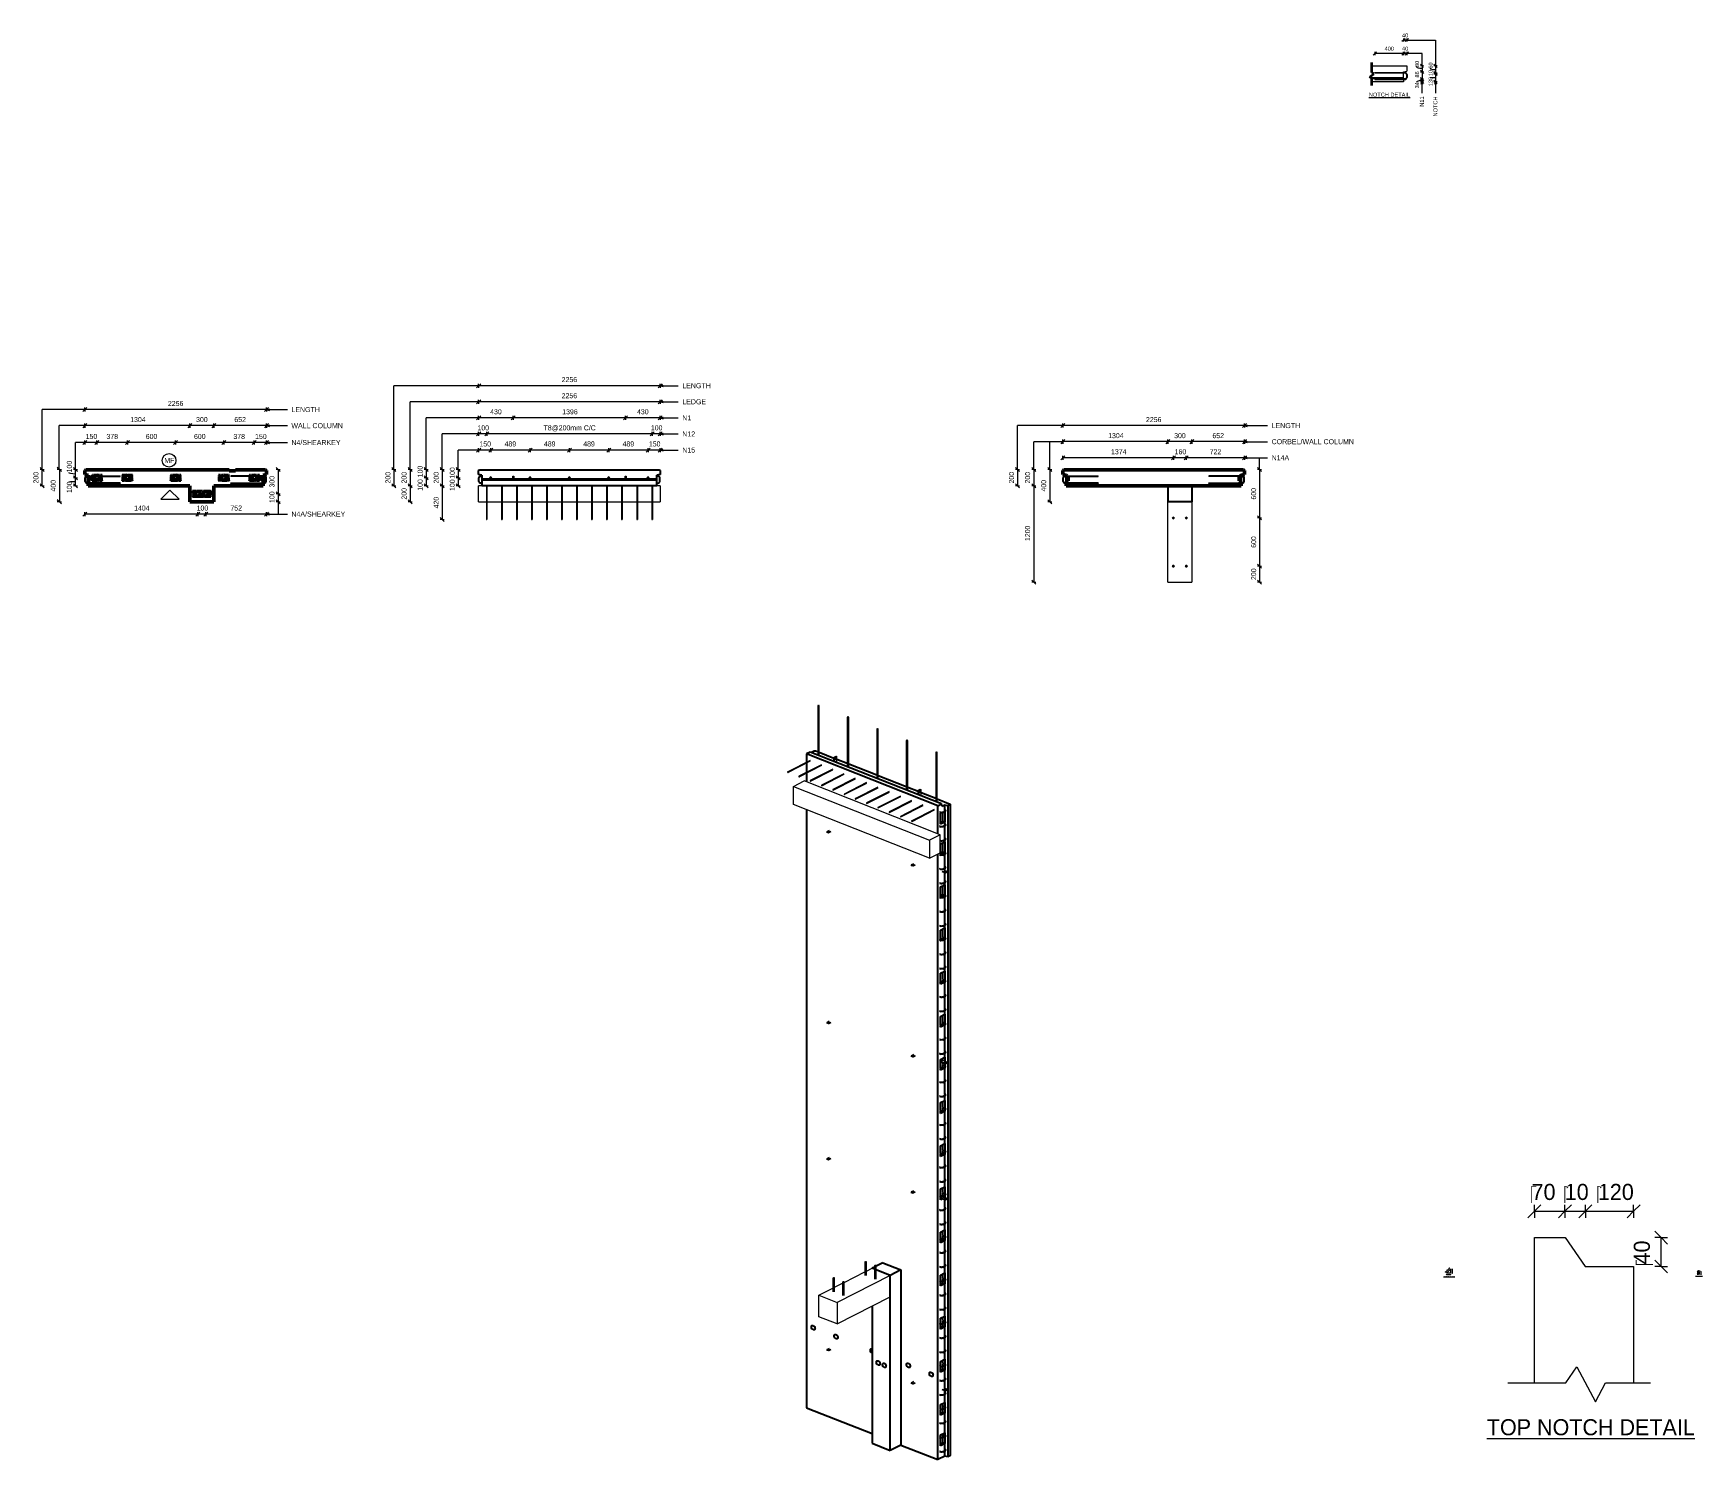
# Model space of a CAD drawing. Header units: millimetres. Extents: x 4870 to 25622, y 804 to 18539.
import ezdxf

# ---------------------------------------------------------------- set-up
doc = ezdxf.new("R2010")
doc.units = ezdxf.units.MM
doc.linetypes.add('Dash', pattern=[6.36, 3.18, -3.18])
for name, color, linetype, lineweight in [('A-ANNO-DIMS', 211, 'Continuous', 9), ('A-ANNO-DIMS-2', 211, 'Continuous', 9), ('A-ANNO-DIMS-25', 211, 'Continuous', 9), ('A-ANNO-DIMS-3', 211, 'Continuous', 9), ('A-ANNO-DIMS-80', 211, 'Continuous', 9), ('A-DETL', 90, 'Continuous', 18), ('A-DETL-MBND', 5, 'Continuous', 18), ('A-DETL-THIN', 151, 'Continuous', 18), ('A-GENM', 13, 'Continuous', 18), ('A-WALL', 113, 'Continuous', 25), ('A-WALL-HDLN', 110, 'Dash', 25), ('G-ANNO-TEXT', 231, 'Continuous', 9), ('S-BEAM', 12, 'Continuous', 18), ('S-BEAM-HDLN', 1, 'Dash', 18), ('S-RBAR', 171, 'Continuous', 18)]:
    doc.layers.add(name, color=color, linetype=linetype, lineweight=lineweight)
doc.styles.add('Arial', font='arial.ttf', dxfattribs={"height": 62.5})
doc.styles.add('Arial_1', font='arial.ttf', dxfattribs={"height": 50})
doc.styles.add('Arial_2', font='arial.ttf', dxfattribs={"height": 7.5})
doc.styles.add('Arial_3', font='arial.ttf', dxfattribs={"height": 5})
doc.styles.add('Nirmala UI Semilight', font='NirmalaS.ttf', dxfattribs={"height": 62.5})
doc.styles.add('Nirmala UI Semilight_1', font='NirmalaS.ttf', dxfattribs={"height": 50})
doc.styles.add('Nirmala UI Semilight_2', font='NirmalaS.ttf', dxfattribs={"height": 7.5})
doc.styles.add('Nirmala UI Semilight_3', font='NirmalaS.ttf', dxfattribs={"height": 200})
doc.styles.add('Nirmala UI Semilight_4', font='NirmalaS.ttf', dxfattribs={"height": 200})
doc.styles.add('Nirmala UI Semilight_5', font='NirmalaS.ttf', dxfattribs={"height": 5})
doc.dimstyles.new('Arrow_Filled_-_2_5_NI_UI', dxfattribs={"dimscale": 304.8, "dimtxt": 65.460247, "dimasz": 0.164042, "dimexe": 0.082021, "dimexo": 0.0625, "dimgap": 0.082021, "dimtad": 1, "dimdec": 0, "dimzin": 0, "dimdsep": 46, "dimtxsty": 'Nirmala UI Semilight', "dimblk1": 'OBLIQUE', "dimblk2": 'OBLIQUE', "dimsah": 1, "dimcen": 0.09, "dimazin": 0, "dimtfac": 1, "dimtdec": 4, "dimtix": 1, "dimtmove": 0, "dimatfit": 3, "dimfxl": 0.082021, "dimfxlon": 1, "dimtvp": 1, "dimtolj": 1, "dimtzin": 0, "dimarcsym": 2})
doc.dimstyles.new('Arrow_Filled_-_2_5_NI_UI_1', dxfattribs={"dimscale": 304.8, "dimtxt": 65.460247, "dimasz": 0.164042, "dimexe": 0.082021, "dimexo": 0.0625, "dimgap": 0.082021, "dimtad": 1, "dimdec": 0, "dimzin": 0, "dimdsep": 46, "dimtxsty": 'Nirmala UI Semilight', "dimblk1": 'OBLIQUE', "dimblk2": 'OBLIQUE', "dimsah": 1, "dimcen": 0.09, "dimazin": 0, "dimtfac": 1, "dimtdec": 4, "dimtix": 1, "dimtmove": 1, "dimatfit": 3, "dimfxl": 0.082021, "dimfxlon": 1, "dimtvp": 1, "dimtolj": 1, "dimtzin": 0, "dimarcsym": 2})
doc.dimstyles.new('Arrow_Filled_-_2_5_NI_UI_2', dxfattribs={"dimscale": 304.8, "dimtxt": 65.460247, "dimasz": 0.164042, "dimexe": 0.082021, "dimexo": 0.0625, "dimgap": 0.082021, "dimtad": 1, "dimdec": 0, "dimzin": 0, "dimdsep": 46, "dimtxsty": 'Nirmala UI Semilight', "dimblk1": 'OBLIQUE', "dimblk2": 'OBLIQUE', "dimsah": 1, "dimcen": 0.09, "dimazin": 0, "dimtfac": 1, "dimtdec": 4, "dimtix": 1, "dimtmove": 2, "dimatfit": 3, "dimfxl": 0.082021, "dimfxlon": 1, "dimtvp": 1, "dimtolj": 1, "dimtzin": 0, "dimarcsym": 2})
doc.dimstyles.new('Arrow_Filled_-_2_5_NI_UI_3', dxfattribs={"dimscale": 304.8, "dimtxt": 7.85523, "dimasz": 0.019685, "dimexe": 0.009843, "dimexo": 0.0625, "dimgap": 0.009843, "dimtad": 1, "dimdec": 0, "dimzin": 0, "dimdsep": 46, "dimtxsty": 'Nirmala UI Semilight_2', "dimblk1": 'OBLIQUE', "dimblk2": 'OBLIQUE', "dimsah": 1, "dimcen": 0.09, "dimazin": 0, "dimtfac": 1, "dimtdec": 4, "dimtix": 1, "dimtmove": 0, "dimatfit": 3, "dimfxl": 0.009843, "dimfxlon": 1, "dimtvp": 1, "dimtolj": 1, "dimtzin": 0, "dimarcsym": 2})
doc.dimstyles.new('Arrow_Filled_-_2_5_NI_UI_4', dxfattribs={"dimscale": 304.8, "dimtxt": 209.472789, "dimasz": 0.524934, "dimexe": 0.262467, "dimexo": 0.0625, "dimgap": 0.262467, "dimtad": 1, "dimdec": 0, "dimzin": 0, "dimdsep": 46, "dimtxsty": 'Nirmala UI Semilight_3', "dimblk1": 'OBLIQUE', "dimblk2": 'OBLIQUE', "dimsah": 1, "dimcen": 0.09, "dimazin": 0, "dimtfac": 1, "dimtdec": 4, "dimtix": 1, "dimtmove": 2, "dimatfit": 3, "dimfxl": 0.262467, "dimfxlon": 1, "dimtvp": 1, "dimtolj": 1, "dimtzin": 0, "dimarcsym": 2})
doc.dimstyles.new('Arrow_Filled_-_2_5_NI_UI_5', dxfattribs={"dimscale": 304.8, "dimtxt": 209.472789, "dimasz": 0.524934, "dimexe": 0.262467, "dimexo": 0.0625, "dimgap": 0.262467, "dimtad": 1, "dimdec": 0, "dimzin": 0, "dimdsep": 46, "dimtxsty": 'Nirmala UI Semilight_3', "dimblk1": 'OBLIQUE', "dimblk2": 'OBLIQUE', "dimsah": 1, "dimcen": 0.09, "dimazin": 0, "dimtfac": 1, "dimtdec": 4, "dimtix": 1, "dimtmove": 0, "dimatfit": 3, "dimfxl": 0.262467, "dimfxlon": 1, "dimtvp": 1, "dimtolj": 1, "dimtzin": 0, "dimarcsym": 2})
doc.dimstyles.new('Arrow_Filled_-_2_5_NI_UI_6', dxfattribs={"dimscale": 304.8, "dimtxt": 5.23682, "dimasz": 0.013123, "dimexe": 0.006562, "dimexo": 0.0625, "dimgap": 0.006562, "dimtad": 1, "dimdec": 0, "dimzin": 0, "dimdsep": 46, "dimtxsty": 'Nirmala UI Semilight_5', "dimblk1": 'OBLIQUE', "dimblk2": 'OBLIQUE', "dimsah": 1, "dimcen": 0.09, "dimazin": 0, "dimtfac": 1, "dimtdec": 4, "dimtix": 1, "dimtmove": 0, "dimatfit": 3, "dimfxl": 0.006562, "dimfxlon": 1, "dimtvp": 1, "dimtolj": 1, "dimtzin": 0, "dimarcsym": 2})

msp = doc.modelspace()

# ---------------------------------------------------------------- texts
at = {"layer": 'G-ANNO-TEXT', "color": 7, "attachment_point": 1}
for s, insert, char_height, width, style in [('40', (21885.6, 18538), 50, 91.392, 'Nirmala UI Semilight_1'), ('400', (21669, 18374.4), 50, 136.287, 'Nirmala UI Semilight_1'), ('40', (21885.6, 18374.4), 50, 91.392, 'Nirmala UI Semilight_1'), ('\\LNOTCH DETAIL', (21473.2, 17801.3), 50, 622.11, 'Arial_1'), ('LENGTH', (12937.6, 14189.2), 62.5, 428.903, 'Arial'), ('LEDGE', (12937.6, 13989.2), 62.5, 356.751, 'Arial'), ('LENGTH', (8077.7, 13892.3), 62.5, 428.903, 'Arial'), ('N1', (12937.6, 13789.2), 62.5, 134.283, 'Arial'), ('WALL COLUMN', (8077.7, 13692.3), 62.5, 775.633, 'Arial'), ('N12', (12937.6, 13589.2), 62.5, 192.405, 'Arial'), ('CORBEL/WALL COLUMN', (20264, 13493.1), 62.5, 1238.607, 'Arial'), ('LENGTH', (20264, 13693.1), 62.5, 428.903, 'Arial'), ('N4/SHEARKEY', (8077.7, 13482.3), 62.5, 737.552, 'Arial'), ('N15', (12937.6, 13389.2), 62.5, 192.405, 'Arial'), ('N14A', (20264, 13293.1), 62.5, 262.553, 'Arial'), ('MF', (6498.3, 13259.9), 62.5, 150.316, 'Arial'), ('N4A/SHEARKEY', (8077.7, 12592.9), 62.5, 807.7, 'Arial'), ('\\LTYPICAL CHAMFER DETAIL', (22402.5, 3087.5), 7.5, 166.911, 'Arial_2'), ('\\LTYPICAL GROOVE DETAIL', (25533.9, 3090.7), 5, 106.785, 'Arial_3'), ('\\LTOP NOTCH DETAIL', (22939.5, 1307.2), 200, 2975.864, 'Nirmala UI Semilight_4')]:
    msp.add_mtext(s, dxfattribs=dict(at, insert=insert, char_height=char_height, width=width, style=style))
at = {"layer": 'G-ANNO-TEXT', "color": 7, "char_height": 50, "attachment_point": 1, "rotation": 90}
for s, insert, width, style in [('80', (22047.1, 18120.9), 89.789, 'Nirmala UI Semilight_1'), ('86', (22047.1, 17989.8), 89.789, 'Nirmala UI Semilight_1'), ('60', (22215.5, 18100.5), 89.789, 'Nirmala UI Semilight_1'), ('10', (22215.5, 18008.1), 76.962, 'Nirmala UI Semilight_1'), ('34', (22047.1, 17854.6), 91.392, 'Nirmala UI Semilight_1'), ('130', (22215.5, 17881.7), 121.856, 'Nirmala UI Semilight_1'), ('N11', (22106.4, 17627.6), 153.924, 'Arial_1'), ('NOTCH', (22274.7, 17506), 301.435, 'Arial_1')]:
    msp.add_mtext(s, dxfattribs=dict(at, insert=insert, width=width, style=style))

# ---------------------------------------------------------------- blocks, each defined once
blk = doc.blocks.new('RR spread anchor face based - RR-SA-4_0-180-1726831-Elevation Top1')
at = {"layer": 'A-GENM'}
for p, q in [((7331, 13031), (7331, 13034)), ((7331, 13034), (7343, 13034)), ((7331, 12996), (7331, 13031)), ((7331, 13031), (7343, 13031)), ((7331, 12994), (7331, 12996)), ((7331, 12996), (7343, 12996)), ((7343, 12994), (7331, 12994)), ((7343, 13034), (7343, 13031)), ((7343, 13031), (7343, 12996)), ((7343, 12996), (7343, 12994))]:
    blk.add_line(p, q, dxfattribs=at)
blk = doc.blocks.new('M_Rectangular Corbel - M_Rectangular Corbel-2189266-Elevation Top1')
at = {"layer": 'S-BEAM'}
for p, q in [((5511, 12714), (5511, 12914)), ((5551, 12914), (5511, 12914)), ((7767, 12914), (7727, 12914)), ((7767, 12914), (7767, 12714)), ((5511, 12714), (5607, 12714)), ((5615, 12714), (5793, 12714)), ((5801, 12714), (5980, 12714)), ((5988, 12714), (6167, 12714)), ((6175, 12714), (6354, 12714)), ((6362, 12714), (6541, 12714)), ((6549, 12714), (6728, 12714)), ((6736, 12714), (6915, 12714)), ((6923, 12714), (7102, 12714)), ((7110, 12714), (7289, 12714)), ((7297, 12714), (7476, 12714)), ((7484, 12714), (7663, 12714)), ((7671, 12714), (7767, 12714))]:
    blk.add_line(p, q, dxfattribs=at)
at = {"layer": 'S-BEAM-HDLN'}
for p, q in [((5607, 12714), (5615, 12714)), ((5794, 12714), (5801, 12714)), ((5980, 12714), (5988, 12714)), ((6167, 12714), (6175, 12714)), ((6354, 12714), (6362, 12714)), ((6541, 12714), (6549, 12714)), ((6728, 12714), (6736, 12714)), ((6915, 12714), (6923, 12714)), ((7102, 12714), (7110, 12714)), ((7289, 12714), (7297, 12714)), ((7476, 12714), (7484, 12714)), ((7663, 12714), (7671, 12714))]:
    blk.add_line(p, q, dxfattribs=at)
blk = doc.blocks.new('M_Rectangular Corbel - M_Rectangular Corbel-2189266-3D Ortho')
at = {"layer": 'S-BEAM'}
for p, q in [((12542, 9175), (12675, 9243)), ((12542, 8952), (12542, 9175)), ((12542, 9175), (14234, 8506)), ((14367, 8573), (12675, 9243)), ((14234, 8283), (12542, 8952)), ((14367, 8573), (14234, 8506)), ((14367, 8350), (14367, 8573)), ((14234, 8506), (14234, 8283)), ((14234, 8283), (14367, 8350))]:
    blk.add_line(p, q, dxfattribs=at)
blk = doc.blocks.new('Rebar Bar - Part 3166313199-431004-3D Ortho')
at = {"layer": 'S-RBAR'}
for p, q in [((14356, 8853), (14369, 8847)), ((14372, 8855), (14359, 8860))]:
    blk.add_line(p, q, dxfattribs=at)
blk = doc.blocks.new('Rebar Bar - Part 2227165887-431004-3D Ortho')
at = {"layer": 'S-RBAR'}
for points in [[(14401, 8848, 0), (14400, 8848, 0), (14400, 8848, 0), (14399, 8847, 0), (14398, 8847, 0), (14398, 8847, 0), (14397, 8847, 0), (14396, 8846, 0), (14395, 8846, 0), (14394, 8846, 0), (14394, 8846, 0), (14393, 8846, 0), (14392, 8846, 0), (14391, 8845, 0), (14390, 8845, 0), (14390, 8845, 0), (14389, 8845, 0), (14388, 8845, 0), (14387, 8845, 0), (14386, 8845, 0), (14385, 8845, 0), (14384, 8845, 0), (14383, 8845, 0), (14383, 8845, 0), (14382, 8845, 0), (14381, 8845, 0), (14380, 8845, 0), (14379, 8845, 0), (14378, 8845, 0), (14377, 8845, 0), (14377, 8846, 0), (14376, 8846, 0), (14375, 8846, 0), (14374, 8846, 0), (14373, 8846, 0), (14373, 8846, 0), (14372, 8847, 0), (14371, 8847, 0), (14370, 8847, 0), (14370, 8847, 0), (14369, 8847, 0)], [(14397, 8856, 0), (14397, 8855, 0), (14396, 8855, 0), (14396, 8855, 0), (14396, 8855, 0), (14395, 8855, 0), (14394, 8854, 0), (14394, 8854, 0), (14393, 8854, 0), (14393, 8854, 0), (14392, 8854, 0), (14391, 8854, 0), (14391, 8853, 0), (14390, 8853, 0), (14389, 8853, 0), (14389, 8853, 0), (14388, 8853, 0), (14387, 8853, 0), (14387, 8853, 0), (14386, 8853, 0), (14385, 8853, 0), (14384, 8853, 0), (14384, 8853, 0), (14383, 8853, 0), (14382, 8853, 0), (14381, 8853, 0), (14381, 8853, 0), (14380, 8853, 0), (14379, 8853, 0), (14379, 8853, 0), (14378, 8853, 0), (14377, 8854, 0), (14377, 8854, 0), (14376, 8854, 0), (14375, 8854, 0), (14375, 8854, 0), (14374, 8854, 0), (14374, 8854, 0), (14373, 8855, 0), (14373, 8855, 0), (14372, 8855, 0)]]:
    blk.add_polyline3d(points, dxfattribs=at)
blk = doc.blocks.new('Rebar Bar - Part 3241041724-431004-3D Ortho')
at = {"layer": 'S-RBAR'}
for p, q in [((14428, 8871), (14397, 8856)), ((14401, 8848), (14432, 8864))]:
    blk.add_line(p, q, dxfattribs=at)
blk = doc.blocks.new('Rebar Bar - Part 2227165887-V1-3D Ortho')
at = {"layer": 'S-RBAR'}
for points in [[(14428, 8871, 0), (14428, 8871, 0), (14429, 8871, 0), (14429, 8872, 0), (14429, 8872, 0), (14430, 8872, 0), (14430, 8872, 0), (14430, 8872, 0), (14430, 8873, 0), (14430, 8873, 0), (14430, 8873, 0), (14431, 8873, 0), (14431, 8873, 0), (14431, 8873, 0), (14431, 8873, 0), (14431, 8873, 0), (14431, 8873, 0), (14431, 8873, 0), (14431, 8873, 0), (14431, 8873, 0), (14431, 8873, 0), (14431, 8873, 0), (14431, 8873, 0), (14431, 8874, 0), (14431, 8874, 0), (14431, 8874, 0), (14430, 8874, 0), (14430, 8874, 0), (14430, 8874, 0), (14430, 8874, 0), (14430, 8874, 0), (14430, 8875, 0), (14429, 8875, 0), (14429, 8875, 0), (14429, 8875, 0), (14428, 8876, 0), (14428, 8876, 0), (14428, 8876, 0), (14427, 8876, 0), (14427, 8876, 0), (14426, 8876, 0)], [(14432, 8864, 0), (14432, 8864, 0), (14433, 8865, 0), (14433, 8865, 0), (14434, 8865, 0), (14434, 8866, 0), (14435, 8866, 0), (14436, 8867, 0), (14436, 8867, 0), (14436, 8868, 0), (14437, 8868, 0), (14437, 8869, 0), (14438, 8869, 0), (14438, 8870, 0), (14438, 8871, 0), (14438, 8871, 0), (14439, 8872, 0), (14439, 8873, 0), (14439, 8873, 0), (14439, 8874, 0), (14439, 8875, 0), (14438, 8875, 0), (14438, 8876, 0), (14438, 8877, 0), (14438, 8877, 0), (14437, 8878, 0), (14437, 8879, 0), (14437, 8879, 0), (14436, 8880, 0), (14436, 8880, 0), (14435, 8881, 0), (14435, 8881, 0), (14434, 8881, 0), (14433, 8882, 0), (14433, 8882, 0), (14432, 8882, 0), (14432, 8883, 0), (14431, 8883, 0), (14430, 8883, 0), (14430, 8884, 0), (14429, 8884, 0)]]:
    blk.add_polyline3d(points, dxfattribs=at)
blk = doc.blocks.new('Rebar Bar - Part 3131074535-431004-3D Ortho')
at = {"layer": 'S-RBAR'}
for p, q in [((14413, 8882), (14426, 8876)), ((14429, 8884), (14416, 8889))]:
    blk.add_line(p, q, dxfattribs=at)
blk = doc.blocks.new('Rebar Bar - Part 3166313199-V2-3D Ortho')
at = {"layer": 'S-RBAR'}
for p, q in [((14372, 8502), (14367, 8504)), ((14367, 8495), (14369, 8494))]:
    blk.add_line(p, q, dxfattribs=at)
blk = doc.blocks.new('Rebar Bar - Part 3131074535-V3-3D Ortho')
at = {"layer": 'S-RBAR'}
for p, q in [((14429, 8354), (14398, 8366)), ((14408, 8354), (14426, 8346))]:
    blk.add_line(p, q, dxfattribs=at)
blk = doc.blocks.new('Rebar Bar - Part 3131074535-V4-3D Ortho')
at = {"layer": 'S-RBAR'}
for p, q in [((14413, 8175), (14426, 8170)), ((14429, 8177), (14416, 8182))]:
    blk.add_line(p, q, dxfattribs=at)
blk = doc.blocks.new('Rebar Bar - Part 3166313199-V5-3D Ortho')
at = {"layer": 'S-RBAR'}
for p, q in [((14356, 7793), (14369, 7787)), ((14372, 7795), (14359, 7800))]:
    blk.add_line(p, q, dxfattribs=at)
blk = doc.blocks.new('Rebar Bar - Part 3131074535-V6-3D Ortho')
at = {"layer": 'S-RBAR'}
for p, q in [((14394, 7829), (14426, 7816)), ((14429, 7824), (14397, 7837))]:
    blk.add_line(p, q, dxfattribs=at)
blk = doc.blocks.new('Rebar Bar - Part 3131074535-V7-3D Ortho')
at = {"layer": 'S-RBAR'}
for p, q in [((14394, 5179), (14426, 5166)), ((14429, 5174), (14397, 5186))]:
    blk.add_line(p, q, dxfattribs=at)
blk = doc.blocks.new('Rebar Bar - Part 2227165887-V8-3D Ortho')
at = {"layer": 'S-RBAR'}
for points in [[(14430, 2159, 0), (14430, 2159, 0), (14430, 2159, 0), (14430, 2159, 0), (14431, 2159, 0), (14431, 2159, 0), (14431, 2159, 0), (14431, 2159, 0), (14431, 2159, 0), (14431, 2159, 0), (14431, 2159, 0), (14431, 2159, 0), (14431, 2159, 0), (14431, 2159, 0), (14431, 2160, 0), (14431, 2160, 0), (14431, 2160, 0), (14431, 2160, 0), (14431, 2160, 0), (14430, 2160, 0), (14430, 2160, 0), (14430, 2160, 0), (14430, 2160, 0), (14430, 2161, 0), (14430, 2161, 0), (14429, 2161, 0), (14429, 2161, 0), (14429, 2161, 0), (14428, 2162, 0), (14428, 2162, 0), (14428, 2162, 0), (14427, 2162, 0), (14427, 2162, 0), (14426, 2162, 0)], [(14428, 2157, 0), (14428, 2157, 0), (14429, 2158, 0), (14429, 2158, 0), (14429, 2158, 0), (14430, 2158, 0), (14430, 2158, 0), (14430, 2159, 0)], [(14432, 2150, 0), (14432, 2150, 0), (14433, 2151, 0), (14433, 2151, 0), (14434, 2151, 0), (14434, 2152, 0), (14435, 2152, 0), (14436, 2153, 0), (14436, 2153, 0), (14436, 2154, 0), (14437, 2154, 0), (14437, 2155, 0), (14438, 2155, 0), (14438, 2156, 0), (14438, 2157, 0), (14438, 2157, 0), (14439, 2158, 0), (14439, 2159, 0), (14439, 2159, 0), (14439, 2160, 0), (14439, 2161, 0), (14438, 2162, 0), (14438, 2162, 0), (14438, 2163, 0), (14438, 2163, 0), (14437, 2164, 0), (14437, 2165, 0), (14437, 2165, 0), (14436, 2166, 0), (14436, 2166, 0), (14435, 2167, 0), (14435, 2167, 0), (14434, 2167, 0), (14433, 2168, 0), (14433, 2168, 0), (14432, 2169, 0), (14432, 2169, 0), (14431, 2169, 0), (14430, 2170, 0), (14430, 2170, 0), (14429, 2170, 0)]]:
    blk.add_polyline3d(points, dxfattribs=at)
blk = doc.blocks.new('Rebar Bar - Part 2227165887-V9-3D Ortho')
at = {"layer": 'S-RBAR'}
blk.add_polyline3d([(12704, 9515, 0), (12704, 9514, 0), (12704, 9513, 0), (12704, 9513, 0), (12704, 9512, 0), (12704, 9511, 0), (12704, 9511, 0)], dxfattribs=at)
blk = doc.blocks.new('Rebar Bar - Part 2227165887-V10-3D Ortho')
at = {"layer": 'S-RBAR'}
blk.add_polyline3d([(12704, 4744, 0), (12704, 4744, 0), (12704, 4743, 0), (12704, 4742, 0), (12704, 4742, 0), (12704, 4741, 0), (12704, 4740, 0), (12704, 4740, 0)], dxfattribs=at)
blk = doc.blocks.new('Rebar Bar - Part 3145980499-431004-3D Ortho')
at = {"layer": 'S-RBAR'}
for p, q in [((12843, 10179), (12843, 9566)), ((12863, 9558), (12863, 10179))]:
    blk.add_line(p, q, dxfattribs=at)
for points in [[(12860, 10182, 0), (12858, 10183, 0), (12855, 10184, 0), (12853, 10184, 0), (12850, 10183, 0), (12848, 10183, 0), (12846, 10182, 0), (12844, 10181, 0), (12843, 10180, 0), (12843, 10179, 0), (12844, 10178, 0), (12845, 10177, 0), (12847, 10176, 0)], [(12847, 10176, 0), (12849, 10175, 0), (12851, 10175, 0), (12854, 10175, 0), (12856, 10175, 0), (12859, 10175, 0), (12861, 10176, 0), (12862, 10177, 0), (12863, 10178, 0), (12863, 10179, 0), (12863, 10181, 0), (12862, 10182, 0), (12860, 10182, 0)]]:
    blk.add_polyline3d(points, dxfattribs=at)
blk = doc.blocks.new('RR spread anchor face based - RR-SA-4_0-180-1726831-3D Ortho')
at = {"layer": 'A-GENM'}
for p, q in [((14094, 9127), (14117, 9139)), ((14126, 9135), (14103, 9124)), ((14117, 9139), (14126, 9135)), ((14128, 9132), (14126, 9135)), ((14128, 9058), (14128, 9132)), ((14092, 9122), (14094, 9127)), ((14092, 9072), (14092, 9122)), ((14101, 9118), (14092, 9122)), ((14094, 9127), (14103, 9124)), ((14103, 9124), (14101, 9118)), ((14101, 9118), (14101, 9069)), ((14109, 9103), (14109, 9107)), ((14112, 9113), (14112, 9115)), ((14121, 9113), (14121, 9109))]:
    blk.add_line(p, q, dxfattribs=at)
for points in [[(14109, 9107, 0), (14109, 9109, 0), (14110, 9111, 0), (14110, 9113, 0), (14112, 9115, 0), (14113, 9117, 0), (14115, 9118, 0), (14116, 9118, 0), (14118, 9118, 0), (14119, 9117, 0), (14120, 9116, 0), (14120, 9115, 0), (14121, 9113, 0)], [(14109, 9104, 0), (14110, 9106, 0), (14111, 9108, 0), (14111, 9110, 0), (14112, 9113, 0)], [(14121, 9109, 0), (14120, 9107, 0), (14120, 9105, 0), (14119, 9102, 0), (14118, 9101, 0), (14116, 9099, 0), (14115, 9098, 0), (14113, 9097, 0), (14112, 9098, 0), (14110, 9098, 0), (14110, 9099, 0), (14109, 9101, 0), (14109, 9103, 0)], [(14115, 9063, 0), (14116, 9064, 0), (14118, 9064, 0), (14119, 9063, 0), (14120, 9062, 0)]]:
    blk.add_polyline3d(points, dxfattribs=at)
blk = doc.blocks.new('RR spread anchor face based - RR-SA-2_5-200-1726821-3D Ortho')
at = {"layer": 'A-GENM'}
for p, q in [((12959, 8614), (12958, 8612)), ((12958, 8612), (12977, 8605)), ((12958, 8612), (12958, 8603)), ((12977, 8596), (12958, 8603)), ((12986, 8628), (12959, 8614)), ((12972, 8616), (12976, 8618)), ((12977, 8605), (12982, 8605)), ((12977, 8605), (12977, 8596)), ((12982, 8597), (12977, 8596)), ((12982, 8605), (13008, 8619)), ((13008, 8610), (12982, 8597)), ((12982, 8605), (12982, 8597)), ((12987, 8613), (12983, 8611))]:
    blk.add_line(p, q, dxfattribs=at)
for points in [[(12983, 8611, 0), (12981, 8611, 0), (12980, 8610, 0), (12978, 8610, 0), (12976, 8610, 0), (12974, 8611, 0), (12973, 8611, 0), (12972, 8612, 0), (12971, 8612, 0), (12971, 8613, 0), (12971, 8614, 0), (12971, 8615, 0), (12972, 8616, 0)], [(12976, 8618, 0), (12978, 8618, 0), (12979, 8618, 0), (12981, 8619, 0), (12983, 8619, 0), (12985, 8618, 0), (12986, 8618, 0), (12987, 8617, 0), (12988, 8616, 0), (12988, 8616, 0), (12988, 8615, 0), (12988, 8614, 0), (12987, 8613, 0)]]:
    blk.add_polyline3d(points, dxfattribs=at)
blk = doc.blocks.new('Rebar Bar - Part 864883769-431004-3D Ortho')
at = {"layer": 'S-RBAR'}
for p, q in [((14291, 8890), (14012, 8748)), ((14016, 8741), (14295, 8883))]:
    blk.add_line(p, q, dxfattribs=at)
for points in [[(14017, 8743, 0), (14017, 8744, 0), (14016, 8745, 0), (14016, 8746, 0), (14015, 8747, 0), (14015, 8747, 0), (14014, 8748, 0), (14013, 8748, 0), (14012, 8748, 0), (14012, 8748, 0), (14011, 8747, 0), (14011, 8746, 0), (14011, 8745, 0)], [(14011, 8745, 0), (14011, 8745, 0), (14011, 8744, 0), (14012, 8743, 0), (14012, 8742, 0), (14013, 8741, 0), (14014, 8741, 0), (14015, 8741, 0), (14015, 8741, 0), (14016, 8741, 0), (14016, 8741, 0), (14017, 8742, 0), (14017, 8743, 0)]]:
    blk.add_polyline3d(points, dxfattribs=at)
blk = doc.blocks.new('Rebar Bar - Part 864883769-V11-3D Ortho')
at = {"layer": 'S-RBAR'}
for p, q in [((14151, 8945), (13872, 8803)), ((13875, 8796), (14155, 8938))]:
    blk.add_line(p, q, dxfattribs=at)
for points in [[(13877, 8799, 0), (13876, 8800, 0), (13876, 8800, 0), (13876, 8801, 0), (13875, 8802, 0), (13874, 8803, 0), (13874, 8803, 0), (13873, 8803, 0), (13872, 8803, 0), (13871, 8803, 0), (13871, 8803, 0), (13871, 8802, 0), (13871, 8801, 0)], [(13871, 8801, 0), (13871, 8800, 0), (13871, 8799, 0), (13871, 8798, 0), (13872, 8797, 0), (13873, 8797, 0), (13874, 8796, 0), (13874, 8796, 0), (13875, 8796, 0), (13876, 8796, 0), (13876, 8797, 0), (13876, 8798, 0), (13877, 8799, 0)]]:
    blk.add_polyline3d(points, dxfattribs=at)
blk = doc.blocks.new('Rebar Bar - Part 864883769-V12-3D Ortho')
at = {"layer": 'S-RBAR'}
for p, q in [((13030, 9389), (12750, 9247)), ((12754, 9240), (13033, 9382))]:
    blk.add_line(p, q, dxfattribs=at)
for points in [[(12755, 9242, 0), (12755, 9243, 0), (12755, 9244, 0), (12754, 9245, 0), (12754, 9246, 0), (12753, 9246, 0), (12752, 9247, 0), (12751, 9247, 0), (12751, 9247, 0), (12750, 9247, 0), (12750, 9246, 0), (12749, 9245, 0), (12749, 9244, 0)], [(12749, 9244, 0), (12749, 9243, 0), (12750, 9242, 0), (12750, 9242, 0), (12751, 9241, 0), (12751, 9240, 0), (12752, 9240, 0), (12753, 9239, 0), (12754, 9240, 0), (12754, 9240, 0), (12755, 9240, 0), (12755, 9241, 0), (12755, 9242, 0)]]:
    blk.add_polyline3d(points, dxfattribs=at)
blk = doc.blocks.new('Rebar Bar - Part 864883769-V13-3D Ortho')
at = {"layer": 'S-RBAR'}
for p, q in [((12890, 9444), (12610, 9302)), ((12614, 9295), (12894, 9438))]:
    blk.add_line(p, q, dxfattribs=at)
for points in [[(12615, 9297, 0), (12615, 9298, 0), (12615, 9299, 0), (12614, 9300, 0), (12613, 9301, 0), (12613, 9302, 0), (12612, 9302, 0), (12611, 9302, 0), (12610, 9302, 0), (12610, 9302, 0), (12609, 9301, 0), (12609, 9301, 0), (12609, 9300, 0)], [(12609, 9300, 0), (12609, 9299, 0), (12609, 9298, 0), (12610, 9297, 0), (12610, 9296, 0), (12611, 9295, 0), (12612, 9295, 0), (12613, 9295, 0), (12613, 9295, 0), (12614, 9295, 0), (12615, 9296, 0), (12615, 9297, 0), (12615, 9297, 0)]]:
    blk.add_polyline3d(points, dxfattribs=at)
blk = doc.blocks.new('RR spread anchor face based - RR-SA-3_0-200-1726827-3D Ortho')
at = {"layer": 'A-GENM'}
for p, q in [((14389, 8121), (14427, 8106)), ((14427, 8097), (14389, 8112)), ((14453, 8119), (14416, 8134)), ((14421, 8115), (14418, 8116)), ((14427, 8106), (14432, 8105)), ((14427, 8097), (14427, 8106)), ((14432, 8096), (14427, 8097)), ((14430, 8122), (14433, 8121)), ((14432, 8105), (14456, 8117)), ((14456, 8108), (14432, 8096)), ((14432, 8105), (14432, 8096)), ((14456, 8117), (14453, 8119)), ((14456, 8117), (14456, 8108))]:
    blk.add_line(p, q, dxfattribs=at)
for points in [[(14418, 8116, 0), (14417, 8117, 0), (14416, 8118, 0), (14415, 8119, 0), (14415, 8120, 0), (14416, 8121, 0), (14417, 8121, 0), (14419, 8122, 0), (14421, 8123, 0), (14424, 8123, 0), (14426, 8123, 0), (14428, 8122, 0), (14430, 8122, 0)], [(14433, 8121, 0), (14435, 8120, 0), (14436, 8119, 0), (14436, 8118, 0), (14436, 8117, 0), (14435, 8116, 0), (14434, 8115, 0), (14432, 8114, 0), (14430, 8114, 0), (14428, 8114, 0), (14425, 8114, 0), (14423, 8114, 0), (14421, 8115, 0)], [(14428, 8114, 0), (14426, 8114, 0), (14424, 8114, 0)]]:
    blk.add_polyline3d(points, dxfattribs=at)
blk = doc.blocks.new('RR spread anchor face based - RR-SA-3_0-200-V14-3D Ortho')
at = {"layer": 'A-GENM'}
for p, q in [((14371, 5755), (14427, 5733)), ((14427, 5724), (14371, 5746)), ((14453, 5746), (14397, 5768)), ((14421, 5741), (14418, 5743)), ((14427, 5733), (14432, 5732)), ((14427, 5724), (14427, 5733)), ((14432, 5723), (14427, 5724)), ((14430, 5749), (14433, 5748)), ((14432, 5732), (14456, 5744)), ((14456, 5735), (14432, 5723)), ((14432, 5732), (14432, 5723)), ((14456, 5744), (14453, 5746)), ((14456, 5744), (14456, 5735))]:
    blk.add_line(p, q, dxfattribs=at)
for points in [[(14389, 5765, 0), (14390, 5764, 0), (14391, 5763, 0), (14390, 5762, 0), (14390, 5761, 0), (14388, 5760, 0), (14387, 5759, 0), (14384, 5759, 0), (14382, 5758, 0), (14380, 5759, 0), (14378, 5759, 0)], [(14418, 5743, 0), (14417, 5743, 0), (14416, 5744, 0), (14415, 5745, 0), (14415, 5746, 0), (14416, 5747, 0), (14417, 5748, 0), (14419, 5749, 0), (14421, 5749, 0), (14424, 5750, 0), (14426, 5750, 0), (14428, 5749, 0), (14430, 5749, 0)], [(14433, 5748, 0), (14435, 5747, 0), (14436, 5746, 0), (14436, 5745, 0), (14436, 5744, 0), (14435, 5743, 0), (14434, 5742, 0), (14432, 5741, 0), (14430, 5741, 0), (14428, 5740, 0), (14425, 5741, 0), (14423, 5741, 0), (14421, 5741, 0)], [(14428, 5740, 0), (14426, 5741, 0), (14424, 5741, 0)]]:
    blk.add_polyline3d(points, dxfattribs=at)
blk = doc.blocks.new('RR spread anchor face based - RR-SA-3_0-200-V15-3D Ortho')
at = {"layer": 'A-GENM'}
for p, q in [((14375, 4059), (14427, 4039)), ((14427, 4030), (14389, 4045)), ((14453, 4052), (14402, 4073)), ((14421, 4048), (14418, 4049)), ((14427, 4039), (14432, 4038)), ((14427, 4030), (14427, 4039)), ((14432, 4029), (14427, 4030)), ((14430, 4055), (14433, 4054)), ((14432, 4038), (14456, 4050)), ((14456, 4041), (14432, 4029)), ((14432, 4038), (14432, 4029)), ((14456, 4050), (14453, 4052)), ((14456, 4050), (14456, 4041))]:
    blk.add_line(p, q, dxfattribs=at)
for points in [[(14418, 4049, 0), (14417, 4050, 0), (14416, 4051, 0), (14415, 4052, 0), (14415, 4053, 0), (14416, 4054, 0), (14417, 4055, 0), (14419, 4055, 0), (14421, 4056, 0), (14424, 4056, 0), (14426, 4056, 0), (14428, 4055, 0), (14430, 4055, 0)], [(14433, 4054, 0), (14435, 4053, 0), (14436, 4052, 0), (14436, 4051, 0), (14436, 4050, 0), (14435, 4049, 0), (14434, 4048, 0), (14432, 4047, 0), (14430, 4047, 0), (14428, 4047, 0), (14425, 4047, 0), (14423, 4047, 0), (14421, 4048, 0)], [(14428, 4047, 0), (14426, 4047, 0), (14424, 4047, 0)]]:
    blk.add_polyline3d(points, dxfattribs=at)
blk = doc.blocks.new('RR spread anchor face based - RR-SA-3_0-200-V16-3D Ortho')
at = {"layer": 'A-GENM'}
for p, q in [((14427, 1657), (14389, 1672)), ((14390, 1680), (14427, 1666)), ((14453, 1679), (14416, 1694)), ((14421, 1675), (14418, 1676)), ((14427, 1666), (14432, 1665)), ((14427, 1657), (14427, 1666)), ((14430, 1682), (14433, 1681)), ((14432, 1665), (14456, 1677)), ((14456, 1668), (14432, 1656)), ((14432, 1665), (14432, 1656)), ((14456, 1677), (14453, 1679)), ((14456, 1677), (14456, 1668)), ((14432, 1656), (14427, 1657))]:
    blk.add_line(p, q, dxfattribs=at)
for points in [[(14418, 1676, 0), (14417, 1676, 0), (14416, 1677, 0), (14415, 1678, 0), (14415, 1680, 0), (14416, 1681, 0), (14417, 1681, 0), (14419, 1682, 0), (14421, 1683, 0), (14424, 1683, 0), (14426, 1683, 0), (14428, 1682, 0), (14430, 1682, 0)], [(14433, 1681, 0), (14435, 1680, 0), (14436, 1679, 0), (14436, 1678, 0), (14436, 1677, 0), (14435, 1676, 0), (14434, 1675, 0), (14432, 1674, 0), (14430, 1674, 0), (14428, 1674, 0), (14425, 1674, 0), (14423, 1674, 0), (14421, 1675, 0)], [(14428, 1673, 0), (14426, 1674, 0), (14424, 1674, 0)]]:
    blk.add_polyline3d(points, dxfattribs=at)
blk = doc.blocks.new('M_Rectangular Corbel - M_Rectangular Corbel-3077294-3D Ortho')
at = {"layer": 'S-BEAM'}
for p, q in [((13173, 3008), (13430, 3138)), ((13450, 3148), (13520, 3184)), ((13550, 3172), (13520, 3184)), ((13745, 3095), (13570, 3164)), ((12859, 2848), (13033, 2937)), ((13053, 2947), (13153, 2998)), ((13745, 3095), (13084, 2759)), ((13745, 2827), (13745, 3095)), ((12859, 2580), (12859, 2848)), ((12859, 2848), (13084, 2759)), ((13084, 2491), (13745, 2827)), ((13084, 2759), (13084, 2491)), ((13084, 2491), (12859, 2580))]:
    blk.add_line(p, q, dxfattribs=at)
blk = doc.blocks.new('Rebar Bar - Part 3473986015-431004-3D Ortho')
at = {"layer": 'S-RBAR'}
for p, q in [((13153, 3012), (13153, 2845)), ((13173, 2845), (13173, 3012))]:
    blk.add_line(p, q, dxfattribs=at)
for points in [[(13170, 3016, 0), (13168, 3016, 0), (13165, 3017, 0), (13163, 3017, 0), (13160, 3017, 0), (13158, 3016, 0), (13156, 3015, 0), (13154, 3014, 0), (13154, 3013, 0), (13153, 3012, 0), (13154, 3011, 0), (13155, 3010, 0), (13157, 3009, 0)], [(13157, 3009, 0), (13159, 3008, 0), (13161, 3008, 0), (13164, 3008, 0), (13167, 3008, 0), (13169, 3009, 0), (13171, 3009, 0), (13172, 3010, 0), (13173, 3011, 0), (13173, 3013, 0), (13173, 3014, 0), (13172, 3015, 0), (13170, 3016, 0)]]:
    blk.add_polyline3d(points, dxfattribs=at)
blk = doc.blocks.new('Rebar Bar - Part 3428404759-431004-3D Ortho')
at = {"layer": 'S-RBAR'}
for p, q in [((13550, 3214), (13550, 3047)), ((13570, 3047), (13570, 3214))]:
    blk.add_line(p, q, dxfattribs=at)
for points in [[(13567, 3217, 0), (13565, 3218, 0), (13562, 3219, 0), (13560, 3219, 0), (13557, 3218, 0), (13555, 3218, 0), (13553, 3217, 0), (13551, 3216, 0), (13551, 3215, 0), (13550, 3214, 0), (13551, 3213, 0), (13552, 3212, 0), (13554, 3211, 0)], [(13554, 3211, 0), (13556, 3210, 0), (13558, 3210, 0), (13561, 3210, 0), (13564, 3210, 0), (13566, 3210, 0), (13568, 3211, 0), (13569, 3212, 0), (13570, 3213, 0), (13570, 3214, 0), (13570, 3216, 0), (13569, 3217, 0), (13567, 3217, 0)]]:
    blk.add_polyline3d(points, dxfattribs=at)
blk = doc.blocks.new('M_Rectangular Corbel - M_Rectangular Corbel-3077294-Elevation Top2')
at = {"layer": 'S-BEAM'}
for p, q in [((6815, 11714), (6815, 12714)), ((7115, 12714), (6815, 12714)), ((7115, 12714), (7115, 11714)), ((6815, 11714), (7115, 11714))]:
    blk.add_line(p, q, dxfattribs=at)
blk = doc.blocks.new('DIMBLOCK1-Elevation Top')
at = {"layer": 'A-ANNO-DIMS-25'}
for p, q in [((7617, 13451), (7592, 13426)), ((7617, 13451), (7642, 13476)), ((7617, 13451), (7617, 13476)), ((7767, 13451), (7617, 13451)), ((7617, 13451), (7617, 13426)), ((7767, 13451), (7742, 13426)), ((7767, 13451), (7792, 13476)), ((7767, 13451), (7767, 13476)), ((7767, 13451), (7767, 13426))]:
    blk.add_line(p, q, dxfattribs=at)
at = {"layer": 'A-ANNO-DIMS-25', "color": 0, "insert": (7627, 13558), "char_height": 62.5, "width": 154.25, "attachment_point": 1, "line_spacing_factor": 1.142579, "style": 'Nirmala UI Semilight'}
blk.add_mtext('150', dxfattribs=at)
blk = doc.blocks.new('_Oblique')
at = {"color": 0, "linetype": 'ByBlock', "lineweight": -2}
blk.add_line((-0.5, -0.5), (0.5, 0.5), dxfattribs=at)
blk = doc.blocks.new('DIMBLOCK2-Elevation Top')
at = {"layer": 'A-ANNO-DIMS-25'}
for p, q in [((7239, 13451), (7214, 13426)), ((7239, 13451), (7264, 13476)), ((7239, 13451), (7239, 13476)), ((7617, 13451), (7239, 13451)), ((7239, 13451), (7239, 13426)), ((7617, 13451), (7592, 13426)), ((7617, 13451), (7642, 13476)), ((7617, 13451), (7617, 13476)), ((7617, 13451), (7617, 13426))]:
    blk.add_line(p, q, dxfattribs=at)
at = {"layer": 'A-ANNO-DIMS-25', "color": 0, "insert": (7357, 13558), "char_height": 62.5, "width": 168.53, "attachment_point": 1, "line_spacing_factor": 1.142579, "style": 'Nirmala UI Semilight'}
blk.add_mtext('378', dxfattribs=at)
blk = doc.blocks.new('DIMBLOCK3-Elevation Top')
at = {"layer": 'A-ANNO-DIMS-25'}
for p, q in [((6639, 13451), (6614, 13426)), ((6639, 13451), (6664, 13476)), ((6639, 13451), (6639, 13476)), ((7239, 13451), (6639, 13451)), ((6639, 13451), (6639, 13426)), ((7239, 13451), (7214, 13426)), ((7239, 13451), (7264, 13476)), ((7239, 13451), (7239, 13476)), ((7239, 13451), (7239, 13426))]:
    blk.add_line(p, q, dxfattribs=at)
at = {"layer": 'A-ANNO-DIMS-25', "color": 0, "insert": (6867, 13558), "char_height": 62.5, "width": 171.39, "attachment_point": 1, "line_spacing_factor": 1.142579, "style": 'Nirmala UI Semilight'}
blk.add_mtext('600', dxfattribs=at)
blk = doc.blocks.new('DIMBLOCK4-Elevation Top')
at = {"layer": 'A-ANNO-DIMS-25'}
for p, q in [((6039, 13451), (6014, 13426)), ((6039, 13451), (6064, 13476)), ((6039, 13451), (6039, 13476)), ((6639, 13451), (6039, 13451)), ((6039, 13451), (6039, 13426)), ((6639, 13451), (6614, 13426)), ((6639, 13451), (6664, 13476)), ((6639, 13451), (6639, 13476)), ((6639, 13451), (6639, 13426))]:
    blk.add_line(p, q, dxfattribs=at)
at = {"layer": 'A-ANNO-DIMS-25', "color": 0, "insert": (6267, 13558), "char_height": 62.5, "width": 171.39, "attachment_point": 1, "line_spacing_factor": 1.142579, "style": 'Nirmala UI Semilight'}
blk.add_mtext('600', dxfattribs=at)
blk = doc.blocks.new('DIMBLOCK5-Elevation Top')
at = {"layer": 'A-ANNO-DIMS-25'}
for p, q in [((5661, 13451), (5636, 13426)), ((5661, 13451), (5686, 13476)), ((5661, 13451), (5661, 13476)), ((6039, 13451), (5661, 13451)), ((5661, 13451), (5661, 13426)), ((6039, 13451), (6014, 13426)), ((6039, 13451), (6064, 13476)), ((6039, 13451), (6039, 13476)), ((6039, 13451), (6039, 13426))]:
    blk.add_line(p, q, dxfattribs=at)
at = {"layer": 'A-ANNO-DIMS-25', "color": 0, "insert": (5779, 13558), "char_height": 62.5, "width": 168.53, "attachment_point": 1, "line_spacing_factor": 1.142579, "style": 'Nirmala UI Semilight'}
blk.add_mtext('378', dxfattribs=at)
blk = doc.blocks.new('DIMBLOCK6-Elevation Top')
at = {"layer": 'A-ANNO-DIMS-25'}
for p, q in [((5511, 13451), (5486, 13426)), ((5511, 13451), (5536, 13476)), ((5511, 13451), (5511, 13476)), ((5661, 13451), (5511, 13451)), ((5511, 13451), (5511, 13426)), ((5661, 13451), (5636, 13426)), ((5661, 13451), (5686, 13476)), ((5661, 13451), (5661, 13476)), ((5661, 13451), (5661, 13426))]:
    blk.add_line(p, q, dxfattribs=at)
at = {"layer": 'A-ANNO-DIMS-25', "color": 0, "insert": (5521, 13558), "char_height": 62.5, "width": 154.25, "attachment_point": 1, "line_spacing_factor": 1.142579, "style": 'Nirmala UI Semilight'}
blk.add_mtext('150', dxfattribs=at)
blk = doc.blocks.new('DIMBLOCK7-Elevation Top')
at = {"layer": 'A-ANNO-DIMS-25'}
for p, q in [((5511, 13861), (5486, 13836)), ((5511, 13861), (5536, 13886)), ((5511, 13861), (5511, 13886)), ((7767, 13861), (5511, 13861)), ((5511, 13861), (5511, 13836)), ((7767, 13861), (7742, 13836)), ((7767, 13861), (7792, 13886)), ((7767, 13861), (7767, 13886)), ((7767, 13861), (7767, 13836))]:
    blk.add_line(p, q, dxfattribs=at)
at = {"layer": 'A-ANNO-DIMS-25', "color": 0, "insert": (6543, 13968), "char_height": 62.5, "width": 228.52, "attachment_point": 1, "line_spacing_factor": 1.142579, "style": 'Nirmala UI Semilight'}
blk.add_mtext('2256', dxfattribs=at)
blk = doc.blocks.new('DIMBLOCK8-Elevation Top')
at = {"layer": 'A-ANNO-DIMS-25'}
for p, q in [((4978, 13114), (4953, 13139)), ((4978, 13114), (4953, 13114)), ((4978, 12914), (4978, 13114)), ((4978, 13114), (5003, 13089)), ((4978, 13114), (5003, 13114)), ((4978, 12914), (4953, 12939)), ((4978, 12914), (4953, 12914)), ((4978, 12914), (5003, 12889)), ((4978, 12914), (5003, 12914))]:
    blk.add_line(p, q, dxfattribs=at)
at = {"layer": 'A-ANNO-DIMS-25', "color": 0, "insert": (4871, 12942), "char_height": 62.5, "width": 171.39, "attachment_point": 1, "rotation": 90, "line_spacing_factor": 1.142579, "style": 'Nirmala UI Semilight'}
blk.add_mtext('200', dxfattribs=at)
blk = doc.blocks.new('DIMBLOCK9-Elevation Top')
at = {"layer": 'A-ANNO-DIMS-25'}
for p, q in [((5393, 13014), (5368, 13039)), ((5393, 13014), (5368, 13014)), ((5393, 12914), (5368, 12939)), ((5393, 12914), (5368, 12914)), ((5393, 12914), (5393, 13014)), ((5393, 13014), (5418, 12989)), ((5393, 13014), (5418, 13014)), ((5393, 12914), (5418, 12889)), ((5393, 12914), (5418, 12914))]:
    blk.add_line(p, q, dxfattribs=at)
blk.add_ellipse((5393, 12953), major_axis=(84.5, 0), ratio=0.132307, start_param=1.570796, end_param=3.141593, dxfattribs=at)
at = {"layer": 'A-ANNO-DIMS-25', "color": 0, "insert": (5286, 12824), "char_height": 62.5, "width": 154.25, "attachment_point": 1, "rotation": 90, "line_spacing_factor": 1.142579, "style": 'Nirmala UI Semilight'}
blk.add_mtext('100', dxfattribs=at)
blk = doc.blocks.new('DIMBLOCK10-Elevation Top')
at = {"layer": 'A-ANNO-DIMS-25'}
for p, q in [((5393, 13114), (5368, 13139)), ((5393, 13114), (5368, 13114)), ((5393, 13014), (5393, 13114)), ((5393, 13114), (5418, 13089)), ((5393, 13114), (5418, 13114)), ((5393, 13014), (5368, 13039)), ((5393, 13014), (5368, 13014)), ((5393, 13014), (5418, 12989)), ((5393, 13014), (5418, 13014))]:
    blk.add_line(p, q, dxfattribs=at)
blk.add_ellipse((5393, 13080), major_axis=(84.5, 0), ratio=0.188517, start_param=3.141593, end_param=4.712389, dxfattribs=at)
at = {"layer": 'A-ANNO-DIMS-25', "color": 0, "insert": (5286, 13080), "char_height": 62.5, "width": 154.25, "attachment_point": 1, "rotation": 90, "line_spacing_factor": 1.142579, "style": 'Nirmala UI Semilight'}
blk.add_mtext('100', dxfattribs=at)
blk = doc.blocks.new('DIMBLOCK11-Elevation Top')
at = {"layer": 'A-ANNO-DIMS-25'}
for p, q in [((7015, 12562), (6990, 12537)), ((7015, 12562), (7040, 12587)), ((7015, 12562), (7015, 12587)), ((7767, 12562), (7015, 12562)), ((7015, 12562), (7015, 12537)), ((7767, 12562), (7742, 12537)), ((7767, 12562), (7792, 12587)), ((7767, 12562), (7767, 12587)), ((7767, 12562), (7767, 12537))]:
    blk.add_line(p, q, dxfattribs=at)
at = {"layer": 'A-ANNO-DIMS-25', "color": 0, "insert": (7320, 12668), "char_height": 62.5, "width": 168.53, "attachment_point": 1, "line_spacing_factor": 1.142579, "style": 'Nirmala UI Semilight'}
blk.add_mtext('752', dxfattribs=at)
blk = doc.blocks.new('DIMBLOCK12-Elevation Top')
at = {"layer": 'A-ANNO-DIMS-25'}
for p, q in [((6915, 12562), (6890, 12537)), ((6915, 12562), (6940, 12587)), ((6915, 12562), (6915, 12587)), ((7015, 12562), (6915, 12562)), ((6915, 12562), (6915, 12537)), ((7015, 12562), (6990, 12537)), ((7015, 12562), (7040, 12587)), ((7015, 12562), (7015, 12587)), ((7015, 12562), (7015, 12537))]:
    blk.add_line(p, q, dxfattribs=at)
at = {"layer": 'A-ANNO-DIMS-25', "color": 0, "insert": (6900, 12668), "char_height": 62.5, "width": 154.25, "attachment_point": 1, "line_spacing_factor": 1.142579, "style": 'Nirmala UI Semilight'}
blk.add_mtext('100', dxfattribs=at)
blk = doc.blocks.new('DIMBLOCK13-Elevation Top')
at = {"layer": 'A-ANNO-DIMS-25'}
for p, q in [((5511, 12562), (5486, 12537)), ((5511, 12562), (5536, 12587)), ((5511, 12562), (5511, 12587)), ((6915, 12562), (5511, 12562)), ((5511, 12562), (5511, 12537)), ((6915, 12562), (6890, 12537)), ((6915, 12562), (6940, 12587)), ((6915, 12562), (6915, 12587)), ((6915, 12562), (6915, 12537))]:
    blk.add_line(p, q, dxfattribs=at)
at = {"layer": 'A-ANNO-DIMS-25', "color": 0, "insert": (6123, 12668), "char_height": 62.5, "width": 214.23, "attachment_point": 1, "line_spacing_factor": 1.142579, "style": 'Nirmala UI Semilight'}
blk.add_mtext('1404', dxfattribs=at)
blk = doc.blocks.new('DIMBLOCK14-Elevation Top')
at = {"layer": 'A-ANNO-DIMS-25'}
for p, q in [((7912, 13114), (7887, 13139)), ((7912, 13114), (7887, 13114)), ((7912, 13114), (7912, 12814)), ((7912, 13114), (7937, 13089)), ((7912, 13114), (7937, 13114)), ((7912, 12814), (7887, 12839)), ((7912, 12814), (7887, 12814)), ((7912, 12814), (7937, 12789)), ((7912, 12814), (7937, 12814))]:
    blk.add_line(p, q, dxfattribs=at)
at = {"layer": 'A-ANNO-DIMS-25', "color": 0, "insert": (7805, 12892), "char_height": 62.5, "width": 171.39, "attachment_point": 1, "rotation": 90, "line_spacing_factor": 1.142579, "style": 'Nirmala UI Semilight'}
blk.add_mtext('300', dxfattribs=at)
blk = doc.blocks.new('DIMBLOCK15-Elevation Top')
at = {"layer": 'A-ANNO-DIMS-25'}
for p, q in [((7912, 12814), (7887, 12839)), ((7912, 12814), (7887, 12814)), ((7912, 12714), (7887, 12739)), ((7912, 12714), (7887, 12714)), ((7912, 12814), (7912, 12714)), ((7912, 12814), (7937, 12789)), ((7912, 12814), (7937, 12814)), ((7912, 12714), (7937, 12689)), ((7912, 12714), (7937, 12714))]:
    blk.add_line(p, q, dxfattribs=at)
at = {"layer": 'A-ANNO-DIMS-25', "color": 0, "insert": (7805, 12700), "char_height": 62.5, "width": 154.25, "attachment_point": 1, "rotation": 90, "line_spacing_factor": 1.142579, "style": 'Nirmala UI Semilight'}
blk.add_mtext('100', dxfattribs=at)
blk = doc.blocks.new('DIMBLOCK16-Elevation Top')
at = {"layer": 'A-ANNO-DIMS-25'}
for p, q in [((7115, 13661), (7090, 13636)), ((7115, 13661), (7140, 13686)), ((7115, 13661), (7115, 13686)), ((7767, 13661), (7115, 13661)), ((7115, 13661), (7115, 13636)), ((7767, 13661), (7742, 13636)), ((7767, 13661), (7792, 13686)), ((7767, 13661), (7767, 13686)), ((7767, 13661), (7767, 13636))]:
    blk.add_line(p, q, dxfattribs=at)
at = {"layer": 'A-ANNO-DIMS-25', "color": 0, "insert": (7369, 13768), "char_height": 62.5, "width": 171.39, "attachment_point": 1, "line_spacing_factor": 1.142579, "style": 'Nirmala UI Semilight'}
blk.add_mtext('652', dxfattribs=at)
blk = doc.blocks.new('DIMBLOCK17-Elevation Top')
at = {"layer": 'A-ANNO-DIMS-25'}
for p, q in [((6815, 13661), (6790, 13636)), ((6815, 13661), (6840, 13686)), ((6815, 13661), (6815, 13686)), ((7115, 13661), (6815, 13661)), ((6815, 13661), (6815, 13636)), ((7115, 13661), (7090, 13636)), ((7115, 13661), (7140, 13686)), ((7115, 13661), (7115, 13686)), ((7115, 13661), (7115, 13636))]:
    blk.add_line(p, q, dxfattribs=at)
at = {"layer": 'A-ANNO-DIMS-25', "color": 0, "insert": (6893, 13768), "char_height": 62.5, "width": 171.39, "attachment_point": 1, "line_spacing_factor": 1.142579, "style": 'Nirmala UI Semilight'}
blk.add_mtext('300', dxfattribs=at)
blk = doc.blocks.new('DIMBLOCK18-Elevation Top')
at = {"layer": 'A-ANNO-DIMS-25'}
for p, q in [((5511, 13661), (5486, 13636)), ((5511, 13661), (5536, 13686)), ((5511, 13661), (5511, 13686)), ((6815, 13661), (5511, 13661)), ((5511, 13661), (5511, 13636)), ((6815, 13661), (6790, 13636)), ((6815, 13661), (6840, 13686)), ((6815, 13661), (6815, 13686)), ((6815, 13661), (6815, 13636))]:
    blk.add_line(p, q, dxfattribs=at)
at = {"layer": 'A-ANNO-DIMS-25', "color": 0, "insert": (6074, 13768), "char_height": 62.5, "width": 212.81, "attachment_point": 1, "line_spacing_factor": 1.142579, "style": 'Nirmala UI Semilight'}
blk.add_mtext('1304', dxfattribs=at)
blk = doc.blocks.new('DIMBLOCK19-Elevation Top')
at = {"layer": 'A-ANNO-DIMS-25'}
for p, q in [((5193, 13114), (5168, 13139)), ((5193, 13114), (5168, 13114)), ((5193, 13114), (5193, 12714)), ((5193, 13114), (5218, 13089)), ((5193, 13114), (5218, 13114)), ((5193, 12714), (5168, 12739)), ((5193, 12714), (5168, 12714)), ((5193, 12714), (5218, 12689)), ((5193, 12714), (5218, 12714))]:
    blk.add_line(p, q, dxfattribs=at)
at = {"layer": 'A-ANNO-DIMS-25', "color": 0, "insert": (5086, 12842), "char_height": 62.5, "width": 172.82, "attachment_point": 1, "rotation": 90, "line_spacing_factor": 1.142579, "style": 'Nirmala UI Semilight'}
blk.add_mtext('400', dxfattribs=at)
blk = doc.blocks.new('DIMBLOCK20-Elevation Top1')
at = {"layer": 'A-ANNO-DIMS-25'}
for p, q in [((10406, 14158), (10381, 14133)), ((10406, 14158), (10431, 14183)), ((10406, 14158), (10406, 14183)), ((12662, 14158), (10406, 14158)), ((10406, 14158), (10406, 14133)), ((12662, 14158), (12637, 14133)), ((12662, 14158), (12687, 14183)), ((12662, 14158), (12662, 14183)), ((12662, 14158), (12662, 14133))]:
    blk.add_line(p, q, dxfattribs=at)
at = {"layer": 'A-ANNO-DIMS-25', "color": 0, "insert": (11438, 14265), "char_height": 62.5, "width": 228.52, "attachment_point": 1, "line_spacing_factor": 1.142579, "style": 'Nirmala UI Semilight'}
blk.add_mtext('2256', dxfattribs=at)
blk = doc.blocks.new('DIMBLOCK21-Elevation Top1')
at = {"layer": 'A-ANNO-DIMS-25'}
for p, q in [((10406, 13958), (10381, 13933)), ((10406, 13958), (10431, 13983)), ((10406, 13958), (10406, 13983)), ((12662, 13958), (10406, 13958)), ((10406, 13958), (10406, 13933)), ((12662, 13958), (12637, 13933)), ((12662, 13958), (12687, 13983)), ((12662, 13958), (12662, 13983)), ((12662, 13958), (12662, 13933))]:
    blk.add_line(p, q, dxfattribs=at)
at = {"layer": 'A-ANNO-DIMS-25', "color": 0, "insert": (11438, 14065), "char_height": 62.5, "width": 228.52, "attachment_point": 1, "line_spacing_factor": 1.142579, "style": 'Nirmala UI Semilight'}
blk.add_mtext('2256', dxfattribs=at)
blk = doc.blocks.new('DIMBLOCK22-Elevation Top1')
at = {"layer": 'A-ANNO-DIMS-25'}
for p, q in [((12232, 13758), (12207, 13733)), ((12232, 13758), (12257, 13783)), ((12232, 13758), (12232, 13783)), ((12662, 13758), (12232, 13758)), ((12232, 13758), (12232, 13733)), ((12662, 13758), (12637, 13733)), ((12662, 13758), (12687, 13783)), ((12662, 13758), (12662, 13783)), ((12662, 13758), (12662, 13733))]:
    blk.add_line(p, q, dxfattribs=at)
at = {"layer": 'A-ANNO-DIMS-25', "color": 0, "insert": (12375, 13865), "char_height": 62.5, "width": 172.82, "attachment_point": 1, "line_spacing_factor": 1.142579, "style": 'Nirmala UI Semilight'}
blk.add_mtext('430', dxfattribs=at)
blk = doc.blocks.new('DIMBLOCK23-Elevation Top1')
at = {"layer": 'A-ANNO-DIMS-25'}
for p, q in [((10836, 13758), (10811, 13733)), ((10836, 13758), (10861, 13783)), ((10836, 13758), (10836, 13783)), ((12232, 13758), (10836, 13758)), ((10836, 13758), (10836, 13733)), ((12232, 13758), (12207, 13733)), ((12232, 13758), (12257, 13783)), ((12232, 13758), (12232, 13783)), ((12232, 13758), (12232, 13733))]:
    blk.add_line(p, q, dxfattribs=at)
at = {"layer": 'A-ANNO-DIMS-25', "color": 0, "insert": (11445, 13865), "char_height": 62.5, "width": 211.38, "attachment_point": 1, "line_spacing_factor": 1.142579, "style": 'Nirmala UI Semilight'}
blk.add_mtext('1396', dxfattribs=at)
blk = doc.blocks.new('DIMBLOCK24-Elevation Top1')
at = {"layer": 'A-ANNO-DIMS-25'}
for p, q in [((10406, 13758), (10381, 13733)), ((10406, 13758), (10431, 13783)), ((10406, 13758), (10406, 13783)), ((10836, 13758), (10406, 13758)), ((10406, 13758), (10406, 13733)), ((10836, 13758), (10811, 13733)), ((10836, 13758), (10861, 13783)), ((10836, 13758), (10836, 13783)), ((10836, 13758), (10836, 13733))]:
    blk.add_line(p, q, dxfattribs=at)
at = {"layer": 'A-ANNO-DIMS-25', "color": 0, "insert": (10549, 13865), "char_height": 62.5, "width": 172.82, "attachment_point": 1, "line_spacing_factor": 1.142579, "style": 'Nirmala UI Semilight'}
blk.add_mtext('430', dxfattribs=at)
blk = doc.blocks.new('DIMBLOCK25-Elevation Top1')
at = {"layer": 'A-ANNO-DIMS-25'}
for p, q in [((12512, 13358), (12487, 13333)), ((12512, 13358), (12537, 13383)), ((12512, 13358), (12512, 13383)), ((12662, 13358), (12512, 13358)), ((12512, 13358), (12512, 13333)), ((12662, 13358), (12637, 13333)), ((12662, 13358), (12687, 13383)), ((12662, 13358), (12662, 13383)), ((12662, 13358), (12662, 13333))]:
    blk.add_line(p, q, dxfattribs=at)
at = {"layer": 'A-ANNO-DIMS-25', "color": 0, "insert": (12522, 13465), "char_height": 62.5, "width": 154.25, "attachment_point": 1, "line_spacing_factor": 1.142579, "style": 'Nirmala UI Semilight'}
blk.add_mtext('150', dxfattribs=at)
blk = doc.blocks.new('DIMBLOCK26-Elevation Top1')
at = {"layer": 'A-ANNO-DIMS-25'}
for p, q in [((12023, 13358), (11998, 13333)), ((12023, 13358), (12048, 13383)), ((12023, 13358), (12023, 13383)), ((12512, 13358), (12023, 13358)), ((12023, 13358), (12023, 13333)), ((12512, 13358), (12487, 13333)), ((12512, 13358), (12537, 13383)), ((12512, 13358), (12512, 13383)), ((12512, 13358), (12512, 13333))]:
    blk.add_line(p, q, dxfattribs=at)
at = {"layer": 'A-ANNO-DIMS-25', "color": 0, "insert": (12195, 13465), "char_height": 62.5, "width": 172.82, "attachment_point": 1, "line_spacing_factor": 1.142579, "style": 'Nirmala UI Semilight'}
blk.add_mtext('489', dxfattribs=at)
blk = doc.blocks.new('DIMBLOCK27-Elevation Top1')
at = {"layer": 'A-ANNO-DIMS-25'}
for p, q in [((11534, 13358), (11509, 13333)), ((11534, 13358), (11559, 13383)), ((11534, 13358), (11534, 13383)), ((12023, 13358), (11534, 13358)), ((11534, 13358), (11534, 13333)), ((12023, 13358), (11998, 13333)), ((12023, 13358), (12048, 13383)), ((12023, 13358), (12023, 13383)), ((12023, 13358), (12023, 13333))]:
    blk.add_line(p, q, dxfattribs=at)
at = {"layer": 'A-ANNO-DIMS-25', "color": 0, "insert": (11706, 13465), "char_height": 62.5, "width": 172.82, "attachment_point": 1, "line_spacing_factor": 1.142579, "style": 'Nirmala UI Semilight'}
blk.add_mtext('489', dxfattribs=at)
blk = doc.blocks.new('DIMBLOCK28-Elevation Top1')
at = {"layer": 'A-ANNO-DIMS-25'}
for p, q in [((11045, 13358), (11020, 13333)), ((11045, 13358), (11070, 13383)), ((11045, 13358), (11045, 13383)), ((11534, 13358), (11045, 13358)), ((11045, 13358), (11045, 13333)), ((11534, 13358), (11509, 13333)), ((11534, 13358), (11559, 13383)), ((11534, 13358), (11534, 13383)), ((11534, 13358), (11534, 13333))]:
    blk.add_line(p, q, dxfattribs=at)
at = {"layer": 'A-ANNO-DIMS-25', "color": 0, "insert": (11217, 13465), "char_height": 62.5, "width": 172.82, "attachment_point": 1, "line_spacing_factor": 1.142579, "style": 'Nirmala UI Semilight'}
blk.add_mtext('489', dxfattribs=at)
blk = doc.blocks.new('DIMBLOCK29-Elevation Top1')
at = {"layer": 'A-ANNO-DIMS-25'}
for p, q in [((10556, 13358), (10531, 13333)), ((10556, 13358), (10581, 13383)), ((10556, 13358), (10556, 13383)), ((11045, 13358), (10556, 13358)), ((10556, 13358), (10556, 13333)), ((11045, 13358), (11020, 13333)), ((11045, 13358), (11070, 13383)), ((11045, 13358), (11045, 13383)), ((11045, 13358), (11045, 13333))]:
    blk.add_line(p, q, dxfattribs=at)
at = {"layer": 'A-ANNO-DIMS-25', "color": 0, "insert": (10728, 13465), "char_height": 62.5, "width": 172.82, "attachment_point": 1, "line_spacing_factor": 1.142579, "style": 'Nirmala UI Semilight'}
blk.add_mtext('489', dxfattribs=at)
blk = doc.blocks.new('DIMBLOCK30-Elevation Top1')
at = {"layer": 'A-ANNO-DIMS-25'}
for p, q in [((10406, 13358), (10381, 13333)), ((10406, 13358), (10431, 13383)), ((10406, 13358), (10406, 13383)), ((10556, 13358), (10406, 13358)), ((10406, 13358), (10406, 13333)), ((10556, 13358), (10531, 13333)), ((10556, 13358), (10581, 13383)), ((10556, 13358), (10556, 13383)), ((10556, 13358), (10556, 13333))]:
    blk.add_line(p, q, dxfattribs=at)
at = {"layer": 'A-ANNO-DIMS-25', "color": 0, "insert": (10416, 13465), "char_height": 62.5, "width": 154.25, "attachment_point": 1, "line_spacing_factor": 1.142579, "style": 'Nirmala UI Semilight'}
blk.add_mtext('150', dxfattribs=at)
blk = doc.blocks.new('DIMBLOCK31-Elevation Top1')
at = {"layer": 'A-ANNO-DIMS-25'}
for p, q in [((12562, 13558), (12537, 13533)), ((12562, 13558), (12587, 13583)), ((12562, 13558), (12562, 13583)), ((12662, 13558), (12562, 13558)), ((12562, 13558), (12562, 13533)), ((12662, 13558), (12637, 13533)), ((12662, 13558), (12687, 13583)), ((12662, 13558), (12662, 13583)), ((12662, 13558), (12662, 13533))]:
    blk.add_line(p, q, dxfattribs=at)
at = {"layer": 'A-ANNO-DIMS-25', "color": 0, "insert": (12547, 13665), "char_height": 62.5, "width": 154.25, "attachment_point": 1, "line_spacing_factor": 1.142579, "style": 'Nirmala UI Semilight'}
blk.add_mtext('100', dxfattribs=at)
blk = doc.blocks.new('DIMBLOCK32-Elevation Top1')
at = {"layer": 'A-ANNO-DIMS-25'}
for p, q in [((10506, 13558), (10481, 13533)), ((10506, 13558), (10531, 13583)), ((10506, 13558), (10506, 13583)), ((12562, 13558), (10506, 13558)), ((10506, 13558), (10506, 13533)), ((12562, 13558), (12537, 13533)), ((12562, 13558), (12587, 13583)), ((12562, 13558), (12562, 13583)), ((12562, 13558), (12562, 13533))]:
    blk.add_line(p, q, dxfattribs=at)
at = {"layer": 'A-ANNO-DIMS-25', "color": 0, "insert": (11213, 13665), "char_height": 62.5, "width": 769.81, "attachment_point": 1, "line_spacing_factor": 1.142579, "style": 'Nirmala UI Semilight'}
blk.add_mtext('T8@200mm C/C', dxfattribs=at)
blk = doc.blocks.new('DIMBLOCK33-Elevation Top1')
at = {"layer": 'A-ANNO-DIMS-25'}
for p, q in [((10406, 13558), (10381, 13533)), ((10406, 13558), (10431, 13583)), ((10406, 13558), (10406, 13583)), ((10506, 13558), (10406, 13558)), ((10406, 13558), (10406, 13533)), ((10506, 13558), (10481, 13533)), ((10506, 13558), (10531, 13583)), ((10506, 13558), (10506, 13583)), ((10506, 13558), (10506, 13533))]:
    blk.add_line(p, q, dxfattribs=at)
at = {"layer": 'A-ANNO-DIMS-25', "color": 0, "insert": (10391, 13665), "char_height": 62.5, "width": 154.25, "attachment_point": 1, "line_spacing_factor": 1.142579, "style": 'Nirmala UI Semilight'}
blk.add_mtext('100', dxfattribs=at)
blk = doc.blocks.new('DIMBLOCK34-Elevation Top1')
at = {"layer": 'A-ANNO-DIMS-25'}
for p, q in [((9353, 13114), (9328, 13139)), ((9353, 13114), (9328, 13114)), ((9353, 13114), (9353, 12914)), ((9353, 13114), (9378, 13089)), ((9353, 13114), (9378, 13114)), ((9353, 12914), (9328, 12939)), ((9353, 12914), (9328, 12914)), ((9353, 12914), (9378, 12889)), ((9353, 12914), (9378, 12914))]:
    blk.add_line(p, q, dxfattribs=at)
at = {"layer": 'A-ANNO-DIMS-25', "color": 0, "insert": (9247, 12942), "char_height": 62.5, "width": 171.39, "attachment_point": 1, "rotation": 90, "line_spacing_factor": 1.142579, "style": 'Nirmala UI Semilight'}
blk.add_mtext('200', dxfattribs=at)
blk = doc.blocks.new('DIMBLOCK35-Elevation Top1')
at = {"layer": 'A-ANNO-DIMS-25'}
for p, q in [((9553, 13114), (9528, 13139)), ((9553, 13114), (9528, 13114)), ((9553, 13114), (9553, 12914)), ((9553, 13114), (9578, 13089)), ((9553, 13114), (9578, 13114)), ((9553, 12914), (9528, 12939)), ((9553, 12914), (9528, 12914)), ((9553, 12914), (9578, 12889)), ((9553, 12914), (9578, 12914))]:
    blk.add_line(p, q, dxfattribs=at)
at = {"layer": 'A-ANNO-DIMS-25', "color": 0, "insert": (9447, 12942), "char_height": 62.5, "width": 171.39, "attachment_point": 1, "rotation": 90, "line_spacing_factor": 1.142579, "style": 'Nirmala UI Semilight'}
blk.add_mtext('200', dxfattribs=at)
blk = doc.blocks.new('DIMBLOCK36-Elevation Top1')
at = {"layer": 'A-ANNO-DIMS-25'}
for p, q in [((9553, 12914), (9528, 12939)), ((9553, 12914), (9528, 12914)), ((9553, 12914), (9553, 12714)), ((9553, 12914), (9578, 12889)), ((9553, 12914), (9578, 12914)), ((9553, 12714), (9528, 12739)), ((9553, 12714), (9528, 12714)), ((9553, 12714), (9578, 12689)), ((9553, 12714), (9578, 12714))]:
    blk.add_line(p, q, dxfattribs=at)
at = {"layer": 'A-ANNO-DIMS-25', "color": 0, "insert": (9447, 12742), "char_height": 62.5, "width": 171.39, "attachment_point": 1, "rotation": 90, "line_spacing_factor": 1.142579, "style": 'Nirmala UI Semilight'}
blk.add_mtext('200', dxfattribs=at)
blk = doc.blocks.new('DIMBLOCK37-Elevation Top1')
at = {"layer": 'A-ANNO-DIMS-25'}
for p, q in [((9753, 13114), (9728, 13139)), ((9753, 13114), (9728, 13114)), ((9753, 13114), (9753, 13014)), ((9753, 13114), (9778, 13089)), ((9753, 13114), (9778, 13114)), ((9753, 13014), (9728, 13039)), ((9753, 13014), (9728, 13014)), ((9753, 13014), (9778, 12989)), ((9753, 13014), (9778, 13014))]:
    blk.add_line(p, q, dxfattribs=at)
at = {"layer": 'A-ANNO-DIMS-25', "color": 0, "insert": (9647, 13019), "char_height": 62.5, "width": 154.25, "attachment_point": 1, "rotation": 90, "line_spacing_factor": 1.142579, "style": 'Nirmala UI Semilight'}
blk.add_mtext('100', dxfattribs=at)
blk = doc.blocks.new('DIMBLOCK38-Elevation Top1')
at = {"layer": 'A-ANNO-DIMS-25'}
for p, q in [((9753, 13014), (9728, 13039)), ((9753, 13014), (9728, 13014)), ((9753, 12914), (9728, 12939)), ((9753, 12914), (9728, 12914)), ((9753, 13014), (9753, 12914)), ((9753, 13014), (9778, 12989)), ((9753, 13014), (9778, 13014)), ((9753, 12914), (9778, 12889)), ((9753, 12914), (9778, 12914))]:
    blk.add_line(p, q, dxfattribs=at)
at = {"layer": 'A-ANNO-DIMS-25', "color": 0, "insert": (9647, 12851), "char_height": 62.5, "width": 154.25, "attachment_point": 1, "rotation": 90, "line_spacing_factor": 1.142579, "style": 'Nirmala UI Semilight'}
blk.add_mtext('100', dxfattribs=at)
blk = doc.blocks.new('DIMBLOCK39-Elevation Top1')
at = {"layer": 'A-ANNO-DIMS-25'}
for p, q in [((9953, 13114), (9928, 13139)), ((9953, 13114), (9928, 13114)), ((9953, 13114), (9953, 12914)), ((9953, 13114), (9978, 13089)), ((9953, 13114), (9978, 13114)), ((9953, 12914), (9928, 12939)), ((9953, 12914), (9928, 12914)), ((9953, 12914), (9978, 12889)), ((9953, 12914), (9978, 12914))]:
    blk.add_line(p, q, dxfattribs=at)
at = {"layer": 'A-ANNO-DIMS-25', "color": 0, "insert": (9847, 12942), "char_height": 62.5, "width": 171.39, "attachment_point": 1, "rotation": 90, "line_spacing_factor": 1.142579, "style": 'Nirmala UI Semilight'}
blk.add_mtext('200', dxfattribs=at)
blk = doc.blocks.new('DIMBLOCK40-Elevation Top1')
at = {"layer": 'A-ANNO-DIMS-25'}
for p, q in [((9953, 12914), (9928, 12939)), ((9953, 12914), (9928, 12914)), ((9953, 12914), (9953, 12494)), ((9953, 12914), (9978, 12889)), ((9953, 12914), (9978, 12914)), ((9953, 12494), (9928, 12519)), ((9953, 12494), (9928, 12494)), ((9953, 12494), (9978, 12469)), ((9953, 12494), (9978, 12494))]:
    blk.add_line(p, q, dxfattribs=at)
at = {"layer": 'A-ANNO-DIMS-25', "color": 0, "insert": (9847, 12632), "char_height": 62.5, "width": 172.82, "attachment_point": 1, "rotation": 90, "line_spacing_factor": 1.142579, "style": 'Nirmala UI Semilight'}
blk.add_mtext('420', dxfattribs=at)
blk = doc.blocks.new('DIMBLOCK41-Elevation Top1')
at = {"layer": 'A-ANNO-DIMS-25'}
for p, q in [((10153, 13114), (10128, 13139)), ((10153, 13114), (10128, 13114)), ((10153, 13114), (10153, 13014)), ((10153, 13114), (10178, 13089)), ((10153, 13114), (10178, 13114)), ((10153, 13014), (10128, 13039)), ((10153, 13014), (10128, 13014)), ((10153, 13014), (10178, 12989)), ((10153, 13014), (10178, 13014))]:
    blk.add_line(p, q, dxfattribs=at)
at = {"layer": 'A-ANNO-DIMS-25', "color": 0, "insert": (10047, 13000), "char_height": 62.5, "width": 154.25, "attachment_point": 1, "rotation": 90, "line_spacing_factor": 1.142579, "style": 'Nirmala UI Semilight'}
blk.add_mtext('100', dxfattribs=at)
blk = doc.blocks.new('DIMBLOCK42-Elevation Top1')
at = {"layer": 'A-ANNO-DIMS-25'}
for p, q in [((10153, 13014), (10128, 13039)), ((10153, 13014), (10128, 13014)), ((10153, 12914), (10128, 12939)), ((10153, 12914), (10128, 12914)), ((10153, 13014), (10153, 12914)), ((10153, 13014), (10178, 12989)), ((10153, 13014), (10178, 13014)), ((10153, 12914), (10178, 12889)), ((10153, 12914), (10178, 12914))]:
    blk.add_line(p, q, dxfattribs=at)
at = {"layer": 'A-ANNO-DIMS-25', "color": 0, "insert": (10047, 12849), "char_height": 62.5, "width": 154.25, "attachment_point": 1, "rotation": 90, "line_spacing_factor": 1.142579, "style": 'Nirmala UI Semilight'}
blk.add_mtext('100', dxfattribs=at)
blk = doc.blocks.new('DIMBLOCK43-Elevation Top2')
at = {"layer": 'A-ANNO-DIMS-25'}
for p, q in [((19203, 13262), (19228, 13287)), ((19203, 13262), (19203, 13287)), ((19925, 13262), (19950, 13287)), ((19925, 13262), (19925, 13287)), ((19203, 13262), (19178, 13237)), ((19925, 13262), (19203, 13262)), ((19203, 13262), (19203, 13237)), ((19925, 13262), (19900, 13237)), ((19925, 13262), (19925, 13237))]:
    blk.add_line(p, q, dxfattribs=at)
at = {"layer": 'A-ANNO-DIMS-25', "color": 0, "insert": (19494, 13368), "char_height": 62.5, "width": 168.53, "attachment_point": 1, "line_spacing_factor": 1.142579, "style": 'Nirmala UI Semilight'}
blk.add_mtext('722', dxfattribs=at)
blk = doc.blocks.new('DIMBLOCK44-Elevation Top2')
at = {"layer": 'A-ANNO-DIMS-25'}
for p, q in [((19043, 13262), (19068, 13287)), ((19043, 13262), (19043, 13287)), ((19203, 13262), (19228, 13287)), ((19203, 13262), (19203, 13287)), ((19043, 13262), (19018, 13237)), ((19203, 13262), (19043, 13262)), ((19043, 13262), (19043, 13237)), ((19203, 13262), (19178, 13237)), ((19203, 13262), (19203, 13237))]:
    blk.add_line(p, q, dxfattribs=at)
at = {"layer": 'A-ANNO-DIMS-25', "color": 0, "insert": (19058, 13368), "char_height": 62.5, "width": 154.25, "attachment_point": 1, "line_spacing_factor": 1.142579, "style": 'Nirmala UI Semilight'}
blk.add_mtext('160', dxfattribs=at)
blk = doc.blocks.new('DIMBLOCK45-Elevation Top2')
at = {"layer": 'A-ANNO-DIMS-25'}
for p, q in [((17669, 13262), (17694, 13287)), ((17669, 13262), (17669, 13287)), ((19043, 13262), (19068, 13287)), ((19043, 13262), (19043, 13287)), ((17669, 13262), (17644, 13237)), ((19043, 13262), (17669, 13262)), ((17669, 13262), (17669, 13237)), ((19043, 13262), (19018, 13237)), ((19043, 13262), (19043, 13237))]:
    blk.add_line(p, q, dxfattribs=at)
at = {"layer": 'A-ANNO-DIMS-25', "color": 0, "insert": (18268, 13368), "char_height": 62.5, "width": 209.95, "attachment_point": 1, "line_spacing_factor": 1.142579, "style": 'Nirmala UI Semilight'}
blk.add_mtext('1374', dxfattribs=at)
blk = doc.blocks.new('DIMBLOCK46-Elevation Top2')
at = {"layer": 'A-ANNO-DIMS-25'}
for p, q in [((20115, 13114), (20090, 13139)), ((20115, 13114), (20090, 13114)), ((20115, 13114), (20115, 12514)), ((20115, 13114), (20140, 13089)), ((20115, 13114), (20140, 13114)), ((20115, 12514), (20090, 12539)), ((20115, 12514), (20090, 12514)), ((20115, 12514), (20140, 12489)), ((20115, 12514), (20140, 12514))]:
    blk.add_line(p, q, dxfattribs=at)
at = {"layer": 'A-ANNO-DIMS-25', "color": 0, "insert": (20009, 12742), "char_height": 62.5, "width": 171.39, "attachment_point": 1, "rotation": 90, "line_spacing_factor": 1.142579, "style": 'Nirmala UI Semilight'}
blk.add_mtext('600', dxfattribs=at)
blk = doc.blocks.new('DIMBLOCK47-Elevation Top2')
at = {"layer": 'A-ANNO-DIMS-25'}
for p, q in [((20115, 12514), (20090, 12539)), ((20115, 12514), (20090, 12514)), ((20115, 12514), (20115, 11914)), ((20115, 12514), (20140, 12489)), ((20115, 12514), (20140, 12514)), ((20115, 11914), (20090, 11939)), ((20115, 11914), (20090, 11914)), ((20115, 11914), (20140, 11889)), ((20115, 11914), (20140, 11914))]:
    blk.add_line(p, q, dxfattribs=at)
at = {"layer": 'A-ANNO-DIMS-25', "color": 0, "insert": (20009, 12142), "char_height": 62.5, "width": 171.39, "attachment_point": 1, "rotation": 90, "line_spacing_factor": 1.142579, "style": 'Nirmala UI Semilight'}
blk.add_mtext('600', dxfattribs=at)
blk = doc.blocks.new('DIMBLOCK48-Elevation Top2')
at = {"layer": 'A-ANNO-DIMS-25'}
for p, q in [((20115, 11914), (20090, 11939)), ((20115, 11914), (20090, 11914)), ((20115, 11914), (20115, 11714)), ((20115, 11914), (20140, 11889)), ((20115, 11914), (20140, 11914)), ((20115, 11714), (20090, 11739)), ((20115, 11714), (20090, 11714)), ((20115, 11714), (20140, 11689)), ((20115, 11714), (20140, 11714))]:
    blk.add_line(p, q, dxfattribs=at)
at = {"layer": 'A-ANNO-DIMS-25', "color": 0, "insert": (20009, 11742), "char_height": 62.5, "width": 171.39, "attachment_point": 1, "rotation": 90, "line_spacing_factor": 1.142579, "style": 'Nirmala UI Semilight'}
blk.add_mtext('200', dxfattribs=at)
blk = doc.blocks.new('DIMBLOCK49-Elevation Top2')
at = {"layer": 'A-ANNO-DIMS-25'}
for p, q in [((19273, 13462), (19248, 13437)), ((19273, 13462), (19298, 13487)), ((19273, 13462), (19273, 13487)), ((19925, 13462), (19273, 13462)), ((19273, 13462), (19273, 13437)), ((19925, 13462), (19900, 13437)), ((19925, 13462), (19950, 13487)), ((19925, 13462), (19925, 13487)), ((19925, 13462), (19925, 13437))]:
    blk.add_line(p, q, dxfattribs=at)
at = {"layer": 'A-ANNO-DIMS-25', "color": 0, "insert": (19528, 13568), "char_height": 62.5, "width": 171.39, "attachment_point": 1, "line_spacing_factor": 1.142579, "style": 'Nirmala UI Semilight'}
blk.add_mtext('652', dxfattribs=at)
blk = doc.blocks.new('DIMBLOCK50-Elevation Top2')
at = {"layer": 'A-ANNO-DIMS-25'}
for p, q in [((18973, 13462), (18948, 13437)), ((18973, 13462), (18998, 13487)), ((18973, 13462), (18973, 13487)), ((19273, 13462), (18973, 13462)), ((18973, 13462), (18973, 13437)), ((19273, 13462), (19248, 13437)), ((19273, 13462), (19298, 13487)), ((19273, 13462), (19273, 13487)), ((19273, 13462), (19273, 13437))]:
    blk.add_line(p, q, dxfattribs=at)
at = {"layer": 'A-ANNO-DIMS-25', "color": 0, "insert": (19052, 13568), "char_height": 62.5, "width": 171.39, "attachment_point": 1, "line_spacing_factor": 1.142579, "style": 'Nirmala UI Semilight'}
blk.add_mtext('300', dxfattribs=at)
blk = doc.blocks.new('DIMBLOCK51-Elevation Top2')
at = {"layer": 'A-ANNO-DIMS-25'}
for p, q in [((17669, 13462), (17644, 13437)), ((17669, 13462), (17694, 13487)), ((17669, 13462), (17669, 13487)), ((18973, 13462), (17669, 13462)), ((17669, 13462), (17669, 13437)), ((18973, 13462), (18948, 13437)), ((18973, 13462), (18998, 13487)), ((18973, 13462), (18973, 13487)), ((18973, 13462), (18973, 13437))]:
    blk.add_line(p, q, dxfattribs=at)
at = {"layer": 'A-ANNO-DIMS-25', "color": 0, "insert": (18232, 13568), "char_height": 62.5, "width": 212.81, "attachment_point": 1, "line_spacing_factor": 1.142579, "style": 'Nirmala UI Semilight'}
blk.add_mtext('1304', dxfattribs=at)
blk = doc.blocks.new('DIMBLOCK52-Elevation Top2')
at = {"layer": 'A-ANNO-DIMS-25'}
for p, q in [((17506, 13114), (17481, 13139)), ((17506, 13114), (17481, 13114)), ((17506, 13114), (17506, 12714)), ((17506, 13114), (17531, 13089)), ((17506, 13114), (17531, 13114)), ((17506, 12714), (17481, 12739)), ((17506, 12714), (17481, 12714)), ((17506, 12714), (17531, 12689)), ((17506, 12714), (17531, 12714))]:
    blk.add_line(p, q, dxfattribs=at)
at = {"layer": 'A-ANNO-DIMS-25', "color": 0, "insert": (17399, 12842), "char_height": 62.5, "width": 172.82, "attachment_point": 1, "rotation": 90, "line_spacing_factor": 1.142579, "style": 'Nirmala UI Semilight'}
blk.add_mtext('400', dxfattribs=at)
blk = doc.blocks.new('DIMBLOCK53-Elevation Top2')
at = {"layer": 'A-ANNO-DIMS-25'}
for p, q in [((17306, 13114), (17281, 13139)), ((17306, 13114), (17281, 13114)), ((17306, 13114), (17306, 12914)), ((17306, 13114), (17331, 13089)), ((17306, 13114), (17331, 13114)), ((17306, 12914), (17281, 12939)), ((17306, 12914), (17281, 12914)), ((17306, 12914), (17331, 12889)), ((17306, 12914), (17331, 12914))]:
    blk.add_line(p, q, dxfattribs=at)
at = {"layer": 'A-ANNO-DIMS-25', "color": 0, "insert": (17199, 12942), "char_height": 62.5, "width": 171.39, "attachment_point": 1, "rotation": 90, "line_spacing_factor": 1.142579, "style": 'Nirmala UI Semilight'}
blk.add_mtext('200', dxfattribs=at)
blk = doc.blocks.new('DIMBLOCK54-Elevation Top2')
at = {"layer": 'A-ANNO-DIMS-25'}
for p, q in [((17306, 12914), (17281, 12939)), ((17306, 12914), (17281, 12914)), ((17306, 12914), (17306, 11714)), ((17306, 12914), (17331, 12889)), ((17306, 12914), (17331, 12914)), ((17306, 11714), (17281, 11739)), ((17306, 11714), (17281, 11714)), ((17306, 11714), (17331, 11689)), ((17306, 11714), (17331, 11714))]:
    blk.add_line(p, q, dxfattribs=at)
at = {"layer": 'A-ANNO-DIMS-25', "color": 0, "insert": (17199, 12226), "char_height": 62.5, "width": 211.38, "attachment_point": 1, "rotation": 90, "line_spacing_factor": 1.142579, "style": 'Nirmala UI Semilight'}
blk.add_mtext('1200', dxfattribs=at)
blk = doc.blocks.new('DIMBLOCK55-Elevation Top2')
at = {"layer": 'A-ANNO-DIMS-25'}
for p, q in [((17106, 13114), (17081, 13139)), ((17106, 13114), (17081, 13114)), ((17106, 13114), (17106, 12914)), ((17106, 13114), (17131, 13089)), ((17106, 13114), (17131, 13114)), ((17106, 12914), (17081, 12939)), ((17106, 12914), (17081, 12914)), ((17106, 12914), (17131, 12889)), ((17106, 12914), (17131, 12914))]:
    blk.add_line(p, q, dxfattribs=at)
at = {"layer": 'A-ANNO-DIMS-25', "color": 0, "insert": (16999, 12942), "char_height": 62.5, "width": 171.39, "attachment_point": 1, "rotation": 90, "line_spacing_factor": 1.142579, "style": 'Nirmala UI Semilight'}
blk.add_mtext('200', dxfattribs=at)
blk = doc.blocks.new('DIMBLOCK56-Elevation Top2')
at = {"layer": 'A-ANNO-DIMS-25'}
for p, q in [((17669, 13662), (17644, 13637)), ((17669, 13662), (17694, 13687)), ((17669, 13662), (17669, 13687)), ((19925, 13662), (17669, 13662)), ((17669, 13662), (17669, 13637)), ((19925, 13662), (19900, 13637)), ((19925, 13662), (19950, 13687)), ((19925, 13662), (19925, 13687)), ((19925, 13662), (19925, 13637))]:
    blk.add_line(p, q, dxfattribs=at)
at = {"layer": 'A-ANNO-DIMS-25', "color": 0, "insert": (18702, 13768), "char_height": 62.5, "width": 228.52, "attachment_point": 1, "line_spacing_factor": 1.142579, "style": 'Nirmala UI Semilight'}
blk.add_mtext('2256', dxfattribs=at)
blk = doc.blocks.new('DIMBLOCK57-CHAMFER DETAIL')
at = {"layer": 'A-ANNO-DIMS-3'}
for p, q in [((22437, 3105), (22434, 3102)), ((22437, 3105), (22440, 3108)), ((22437, 3105), (22437, 3108)), ((22437, 3105), (22487, 3105)), ((22437, 3105), (22437, 3102)), ((22487, 3105), (22484, 3102)), ((22487, 3105), (22490, 3108)), ((22487, 3105), (22487, 3108)), ((22487, 3105), (22487, 3102))]:
    blk.add_line(p, q, dxfattribs=at)
at = {"layer": 'A-ANNO-DIMS-3', "color": 0, "insert": (22457, 3118), "char_height": 7.5, "width": 11.65, "attachment_point": 1, "line_spacing_factor": 1.142579, "style": 'Nirmala UI Semilight_2'}
blk.add_mtext('\u202a10', dxfattribs=at)
blk = doc.blocks.new('DIMBLOCK58-CHAMFER DETAIL')
at = {"layer": 'A-ANNO-DIMS-3'}
for p, q in [((22508, 3173), (22505, 3176)), ((22508, 3173), (22505, 3173)), ((22508, 3123), (22505, 3126)), ((22508, 3123), (22505, 3123)), ((22508, 3173), (22508, 3123)), ((22508, 3173), (22511, 3170)), ((22508, 3173), (22511, 3173)), ((22508, 3123), (22511, 3120)), ((22508, 3123), (22511, 3123))]:
    blk.add_line(p, q, dxfattribs=at)
at = {"layer": 'A-ANNO-DIMS-3', "color": 0, "insert": (22495, 3143), "char_height": 7.5, "width": 11.65, "attachment_point": 1, "rotation": 90, "line_spacing_factor": 1.142579, "style": 'Nirmala UI Semilight_2'}
blk.add_mtext('\u202a10', dxfattribs=at)
blk = doc.blocks.new('DIMBLOCK59-CHAMFER DETAIL')
at = {"layer": 'A-ANNO-DIMS-3'}
for p, q in [((22425, 3135), (22423, 3137)), ((22425, 3135), (22475, 3185)), ((22425, 3135), (22425, 3139)), ((22425, 3135), (22425, 3130)), ((22425, 3135), (22427, 3133)), ((22475, 3185), (22473, 3187)), ((22475, 3185), (22475, 3189)), ((22475, 3185), (22475, 3180)), ((22475, 3185), (22477, 3183))]:
    blk.add_line(p, q, dxfattribs=at)
at = {"layer": 'A-ANNO-DIMS-3', "color": 0, "insert": (22437, 3165), "char_height": 7.5, "width": 11.83, "attachment_point": 1, "rotation": 45, "line_spacing_factor": 1.142579, "style": 'Nirmala UI Semilight_2'}
blk.add_mtext('\u202a14', dxfattribs=at)
blk = doc.blocks.new('DIMBLOCK60-TOP NOTCH DETAIL')
at = {"layer": 'A-ANNO-DIMS-80'}
for p, q in [((23531, 3892), (23611, 3972)), ((23531, 3892), (23531, 3972)), ((23911, 3892), (23991, 3972)), ((23911, 3892), (23911, 3972)), ((23531, 3892), (23451, 3812)), ((23531, 3892), (23911, 3892)), ((23531, 3892), (23531, 3812)), ((23911, 3892), (23831, 3812)), ((23911, 3892), (23911, 3812))]:
    blk.add_line(p, q, dxfattribs=at)
at = {"layer": 'A-ANNO-DIMS-80', "color": 0, "insert": (23496, 4233), "char_height": 200, "width": 356.48, "attachment_point": 1, "line_spacing_factor": 1.142579, "style": 'Nirmala UI Semilight_3'}
blk.add_mtext('\u202a70', dxfattribs=at)
blk = doc.blocks.new('DIMBLOCK61-TOP NOTCH DETAIL')
at = {"layer": 'A-ANNO-DIMS-80'}
for p, q in [((23911, 3892), (23991, 3972)), ((23911, 3892), (23911, 3972)), ((24164, 3892), (24244, 3972)), ((24164, 3892), (24164, 3972)), ((23911, 3892), (23831, 3812)), ((23911, 3892), (24164, 3892)), ((23911, 3892), (23911, 3812)), ((24164, 3892), (24084, 3812)), ((24164, 3892), (24164, 3812))]:
    blk.add_line(p, q, dxfattribs=at)
at = {"layer": 'A-ANNO-DIMS-80', "color": 0, "insert": (23908, 4233), "char_height": 200, "width": 310.78, "attachment_point": 1, "line_spacing_factor": 1.142579, "style": 'Nirmala UI Semilight_3'}
blk.add_mtext('\u202a10', dxfattribs=at)
blk = doc.blocks.new('DIMBLOCK62-TOP NOTCH DETAIL')
at = {"layer": 'A-ANNO-DIMS-80'}
for p, q in [((24164, 3892), (24244, 3972)), ((24164, 3892), (24164, 3972)), ((24764, 3892), (24844, 3972)), ((24764, 3892), (24764, 3972)), ((24164, 3892), (24084, 3812)), ((24164, 3892), (24764, 3892)), ((24164, 3892), (24164, 3812)), ((24764, 3892), (24684, 3812)), ((24764, 3892), (24764, 3812))]:
    blk.add_line(p, q, dxfattribs=at)
at = {"layer": 'A-ANNO-DIMS-80', "color": 0, "insert": (24320, 4233), "char_height": 200, "width": 493.59, "attachment_point": 1, "line_spacing_factor": 1.142579, "style": 'Nirmala UI Semilight_3'}
blk.add_mtext('\u202a120', dxfattribs=at)
blk = doc.blocks.new('DIMBLOCK63-TOP NOTCH DETAIL')
at = {"layer": 'A-ANNO-DIMS-80'}
for p, q in [((25107, 3565), (25027, 3645)), ((25107, 3565), (25027, 3565)), ((25107, 3205), (25107, 3565)), ((25107, 3565), (25187, 3485)), ((25107, 3565), (25187, 3565)), ((25107, 3205), (25027, 3285)), ((25107, 3205), (25027, 3205)), ((25107, 3205), (25187, 3125)), ((25107, 3205), (25187, 3205))]:
    blk.add_line(p, q, dxfattribs=at)
at = {"layer": 'A-ANNO-DIMS-80', "color": 0, "insert": (24766, 3231), "char_height": 200, "width": 370.2, "attachment_point": 1, "rotation": 90, "line_spacing_factor": 1.142579, "style": 'Nirmala UI Semilight_3'}
blk.add_mtext('\u202a40', dxfattribs=at)
blk = doc.blocks.new('DIMBLOCK64-GROOVE DETAIL')
at = {"layer": 'A-ANNO-DIMS-2'}
for p, q in [((25570, 3152), (25568, 3150)), ((25570, 3152), (25572, 3154)), ((25570, 3152), (25570, 3154)), ((25570, 3152), (25580, 3152)), ((25570, 3152), (25570, 3150)), ((25580, 3152), (25578, 3150)), ((25580, 3152), (25582, 3154)), ((25580, 3152), (25580, 3154)), ((25580, 3152), (25580, 3150))]:
    blk.add_line(p, q, dxfattribs=at)
at = {"layer": 'A-ANNO-DIMS-2', "color": 0, "insert": (25572, 3161), "char_height": 5, "width": 7.77, "attachment_point": 1, "line_spacing_factor": 1.142579, "style": 'Nirmala UI Semilight_5'}
blk.add_mtext('10', dxfattribs=at)
blk = doc.blocks.new('DIMBLOCK65-GROOVE DETAIL')
at = {"layer": 'A-ANNO-DIMS-2'}
for p, q in [((25558, 3145), (25556, 3147)), ((25558, 3145), (25556, 3145)), ((25558, 3135), (25556, 3137)), ((25558, 3135), (25556, 3135)), ((25558, 3145), (25558, 3135)), ((25558, 3145), (25560, 3143)), ((25558, 3145), (25560, 3145)), ((25558, 3135), (25560, 3133)), ((25558, 3135), (25560, 3135))]:
    blk.add_line(p, q, dxfattribs=at)
at = {"layer": 'A-ANNO-DIMS-2', "color": 0, "insert": (25549, 3137), "char_height": 5, "width": 7.77, "attachment_point": 1, "rotation": 90, "line_spacing_factor": 1.142579, "style": 'Nirmala UI Semilight_5'}
blk.add_mtext('10', dxfattribs=at)
blk = doc.blocks.new('DIMBLOCK66-GROOVE DETAIL')
at = {"layer": 'A-ANNO-DIMS-2'}
for p, q in [((25558, 3135), (25556, 3137)), ((25558, 3135), (25556, 3135)), ((25558, 3115), (25556, 3117)), ((25558, 3115), (25556, 3115)), ((25558, 3135), (25558, 3115)), ((25558, 3135), (25560, 3133)), ((25558, 3135), (25560, 3135)), ((25558, 3115), (25560, 3113)), ((25558, 3115), (25560, 3115))]:
    blk.add_line(p, q, dxfattribs=at)
at = {"layer": 'A-ANNO-DIMS-2', "color": 0, "insert": (25549, 3121), "char_height": 5, "width": 9.14, "attachment_point": 1, "rotation": 90, "line_spacing_factor": 1.142579, "style": 'Nirmala UI Semilight_5'}
blk.add_mtext('20', dxfattribs=at)
blk = doc.blocks.new('DIMBLOCK67-GROOVE DETAIL')
at = {"layer": 'A-ANNO-DIMS-2'}
for p, q in [((25558, 3115), (25556, 3117)), ((25558, 3115), (25556, 3115)), ((25558, 3115), (25558, 3105)), ((25558, 3115), (25560, 3113)), ((25558, 3115), (25560, 3115)), ((25558, 3105), (25556, 3107)), ((25558, 3105), (25556, 3105)), ((25558, 3105), (25560, 3103)), ((25558, 3105), (25560, 3105))]:
    blk.add_line(p, q, dxfattribs=at)
at = {"layer": 'A-ANNO-DIMS-2', "color": 0, "insert": (25549, 3107), "char_height": 5, "width": 7.77, "attachment_point": 1, "rotation": 90, "line_spacing_factor": 1.142579, "style": 'Nirmala UI Semilight_5'}
blk.add_mtext('10', dxfattribs=at)
blk = doc.blocks.new('DIMBLOCK68-GROOVE DETAIL')
at = {"layer": 'A-ANNO-DIMS-2'}
for p, q in [((25598, 3145), (25596, 3147)), ((25598, 3145), (25596, 3145)), ((25598, 3145), (25598, 3105)), ((25598, 3145), (25600, 3143)), ((25598, 3145), (25600, 3145)), ((25598, 3105), (25596, 3107)), ((25598, 3105), (25596, 3105)), ((25598, 3105), (25600, 3103)), ((25598, 3105), (25600, 3105))]:
    blk.add_line(p, q, dxfattribs=at)
at = {"layer": 'A-ANNO-DIMS-2', "color": 0, "insert": (25589, 3121), "char_height": 5, "width": 9.25, "attachment_point": 1, "rotation": 90, "line_spacing_factor": 1.142579, "style": 'Nirmala UI Semilight_5'}
blk.add_mtext('40', dxfattribs=at)

# ---------------------------------------------------------------- dimensions: what is measured, and where the dimension line sits
at = {"layer": 'A-ANNO-DIMS'}
for base, p1, p2, dimstyle, override, picture, middle in [((10405.5, 14158), (12661.5, 14133), (10405.5, 14133), 'Arrow_Filled_-_2_5_NI_UI', {"dimpost": '<>', "dimfxl": 2256}, 'DIMBLOCK20-Elevation Top1', (11533.5, 14215.3)), ((5510.6, 13861), (7766.6, 13836), (5510.6, 13836), 'Arrow_Filled_-_2_5_NI_UI', {"dimpost": '<>', "dimfxl": 2256}, 'DIMBLOCK7-Elevation Top', (6638.6, 13918.3)), ((10405.5, 13958), (12661.5, 13933), (10405.5, 13933), 'Arrow_Filled_-_2_5_NI_UI', {"dimpost": '<>', "dimfxl": 2255.997957}, 'DIMBLOCK21-Elevation Top1', (11533.5, 14015.3)), ((5510.6, 13661), (6814.6, 13636), (5510.6, 13636), 'Arrow_Filled_-_2_5_NI_UI', {"dimpost": '<>', "dimfxl": 1304.002043}, 'DIMBLOCK18-Elevation Top', (6162.6, 13718.4)), ((6814.6, 13661), (7114.8, 13636), (6814.6, 13636), 'Arrow_Filled_-_2_5_NI_UI', {"dimpost": '<>', "dimfxl": 300.215714}, 'DIMBLOCK17-Elevation Top', (6964.7, 13718.3)), ((7114.8, 13661), (7766.6, 13636), (7114.8, 13636), 'Arrow_Filled_-_2_5_NI_UI', {"dimpost": '<>', "dimfxl": 651.782243}, 'DIMBLOCK16-Elevation Top', (7440.7, 13718.3)), ((10405.5, 13758), (10835.5, 13733), (10405.5, 13733), 'Arrow_Filled_-_2_5_NI_UI', {"dimpost": '<>', "dimfxl": 430}, 'DIMBLOCK24-Elevation Top1', (10620.5, 13815.3)), ((10835.5, 13758), (12231.5, 13733), (10835.5, 13733), 'Arrow_Filled_-_2_5_NI_UI', {"dimpost": '<>', "dimfxl": 1396}, 'DIMBLOCK23-Elevation Top1', (11533.5, 13815.5)), ((12231.5, 13758), (12661.5, 13733), (12231.5, 13733), 'Arrow_Filled_-_2_5_NI_UI', {"dimpost": '<>', "dimfxl": 430}, 'DIMBLOCK22-Elevation Top1', (12446.5, 13815.3)), ((17668.9, 13661.9), (19924.9, 13636.9), (17668.9, 13636.9), 'Arrow_Filled_-_2_5_NI_UI', {"dimpost": '<>', "dimfxl": 2256}, 'DIMBLOCK56-Elevation Top2', (18796.9, 13719.2)), ((5510.6, 13451), (5660.6, 13426), (5510.6, 13426), 'Arrow_Filled_-_2_5_NI_UI', {"dimpost": '<>', "dimfxl": 150}, 'DIMBLOCK6-Elevation Top', (5585.6, 13508.4)), ((5660.6, 13451), (6038.6, 13426), (5660.6, 13426), 'Arrow_Filled_-_2_5_NI_UI', {"dimpost": '<>', "dimfxl": 378}, 'DIMBLOCK5-Elevation Top', (5849.6, 13508.3)), ((6038.6, 13451), (6638.6, 13426), (6038.6, 13426), 'Arrow_Filled_-_2_5_NI_UI', {"dimpost": '<>', "dimfxl": 600}, 'DIMBLOCK4-Elevation Top', (6338.6, 13508.3)), ((6638.6, 13451), (7238.6, 13426), (6638.6, 13426), 'Arrow_Filled_-_2_5_NI_UI', {"dimpost": '<>', "dimfxl": 600}, 'DIMBLOCK3-Elevation Top', (6938.6, 13508.3)), ((7238.6, 13451), (7616.6, 13426), (7238.6, 13426), 'Arrow_Filled_-_2_5_NI_UI', {"dimpost": '<>', "dimfxl": 378}, 'DIMBLOCK2-Elevation Top', (7427.6, 13508.3)), ((7616.6, 13451), (7766.6, 13426), (7616.6, 13426), 'Arrow_Filled_-_2_5_NI_UI', {"dimpost": '<>', "dimfxl": 150}, 'DIMBLOCK1-Elevation Top', (7691.6, 13508.4)), ((10405.5, 13558), (10505.5, 13533), (10405.5, 13533), 'Arrow_Filled_-_2_5_NI_UI', {"dimpost": '<>', "dimfxl": 100}, 'DIMBLOCK33-Elevation Top1', (10455.5, 13615.4)), ((12561.5, 13558), (12661.5, 13533), (12561.5, 13533), 'Arrow_Filled_-_2_5_NI_UI', {"dimpost": '<>', "dimfxl": 100}, 'DIMBLOCK31-Elevation Top1', (12611.5, 13615.4)), ((17668.9, 13461.9), (18972.9, 13436.9), (17668.9, 13436.9), 'Arrow_Filled_-_2_5_NI_UI', {"dimpost": '<>', "dimfxl": 1304.002043}, 'DIMBLOCK51-Elevation Top2', (18320.9, 13519.4)), ((18972.9, 13461.9), (19272.9, 13436.9), (18972.9, 13436.9), 'Arrow_Filled_-_2_5_NI_UI', {"dimpost": '<>', "dimfxl": 300}, 'DIMBLOCK50-Elevation Top2', (19122.9, 13519.2)), ((19272.9, 13461.9), (19924.9, 13436.9), (19272.9, 13436.9), 'Arrow_Filled_-_2_5_NI_UI', {"dimpost": '<>', "dimfxl": 651.997957}, 'DIMBLOCK49-Elevation Top2', (19598.9, 13519.2)), ((10405.5, 13358), (10555.5, 13333), (10405.5, 13333), 'Arrow_Filled_-_2_5_NI_UI', {"dimpost": '<>', "dimfxl": 150}, 'DIMBLOCK30-Elevation Top1', (10480.5, 13415.4)), ((10555.5, 13358), (11044.5, 13333), (10555.5, 13333), 'Arrow_Filled_-_2_5_NI_UI', {"dimpost": '<>', "dimfxl": 489}, 'DIMBLOCK29-Elevation Top1', (10800, 13415.3)), ((11044.5, 13358), (11533.5, 13333), (11044.5, 13333), 'Arrow_Filled_-_2_5_NI_UI', {"dimpost": '<>', "dimfxl": 489}, 'DIMBLOCK28-Elevation Top1', (11289, 13415.3)), ((11533.5, 13358), (12022.5, 13333), (11533.5, 13333), 'Arrow_Filled_-_2_5_NI_UI', {"dimpost": '<>', "dimfxl": 489}, 'DIMBLOCK27-Elevation Top1', (11778, 13415.3)), ((12022.5, 13358), (12511.5, 13333), (12022.5, 13333), 'Arrow_Filled_-_2_5_NI_UI', {"dimpost": '<>', "dimfxl": 489}, 'DIMBLOCK26-Elevation Top1', (12267, 13415.3)), ((12511.5, 13358), (12661.5, 13333), (12511.5, 13333), 'Arrow_Filled_-_2_5_NI_UI', {"dimpost": '<>', "dimfxl": 150}, 'DIMBLOCK25-Elevation Top1', (12586.5, 13415.4)), ((17668.9, 13261.9), (19042.7, 13236.9), (17668.9, 13236.9), 'Arrow_Filled_-_2_5_NI_UI', {"dimpost": '<>', "dimfxl": 1373.784286}, 'DIMBLOCK45-Elevation Top2', (18355.8, 13319.4)), ((19042.7, 13261.9), (19202.7, 13236.9), (19042.7, 13236.9), 'Arrow_Filled_-_2_5_NI_UI', {"dimpost": '<>', "dimfxl": 160}, 'DIMBLOCK44-Elevation Top2', (19122.7, 13319.4)), ((19202.7, 13261.9), (19924.9, 13236.9), (19202.7, 13236.9), 'Arrow_Filled_-_2_5_NI_UI', {"dimpost": '<>', "dimfxl": 722.215714}, 'DIMBLOCK43-Elevation Top2', (19563.8, 13318.7)), ((5510.6, 12561.5), (6914.6, 12586.5), (5510.6, 12586.5), 'Arrow_Filled_-_2_5_NI_UI', {"dimpost": '<>', "dimfxl": 1404.002043}, 'DIMBLOCK13-Elevation Top', (6212.6, 12619)), ((6914.6, 12561.5), (7014.8, 12586.5), (6914.6, 12586.5), 'Arrow_Filled_-_2_5_NI_UI', {"dimpost": '<>', "dimfxl": 100.215714}, 'DIMBLOCK12-Elevation Top', (6964.7, 12619)), ((7014.8, 12561.5), (7766.6, 12586.5), (7014.8, 12586.5), 'Arrow_Filled_-_2_5_NI_UI', {"dimpost": '<>', "dimfxl": 751.782243}, 'DIMBLOCK11-Elevation Top', (7390.7, 12618.8)), ((25579.9, 3152), (25569.9, 3150), (25579.9, 3150), 'Arrow_Filled_-_2_5_NI_UI_6', {"dimpost": '<>', "dimfxl": 10}, 'DIMBLOCK64-GROOVE DETAIL', (25574.9, 3156.6))]:
    dim = msp.add_linear_dim(base=base, p1=p1, p2=p2, dimstyle=dimstyle, override=override, dxfattribs=at)
    dim.commit()
    dim.dimension.update_dxf_attribs({"geometry": picture, "text_midpoint": middle})
for base, p1, p2, text, dimstyle, override, picture, middle in [((10505.5, 13558), (12561.5, 13533), (10505.5, 13533), 'T8@200mm C/C', 'Arrow_Filled_-_2_5_NI_UI', {"dimpost": '<>', "dimfxl": 2056}, 'DIMBLOCK32-Elevation Top1', (11533.5, 13619.9)), ((24163.7, 3891.8), (23911.4, 3811.8), (24163.7, 3811.8), '\u202a10', 'Arrow_Filled_-_2_5_NI_UI_5', {"dimpost": '<>', "dimfxl": 252.373632}, 'DIMBLOCK61-TOP NOTCH DETAIL', (24037.5, 4092.8)), ((22486.6, 3104.9), (22436.6, 3107.9), (22486.6, 3107.9), '\u202a10', 'Arrow_Filled_-_2_5_NI_UI_3', {"dimpost": '<>', "dimfxl": 50}, 'DIMBLOCK57-CHAMFER DETAIL', (22461.6, 3112.4))]:
    dim = msp.add_linear_dim(base=base, p1=p1, p2=p2, text=text, dimstyle=dimstyle, override=override, dxfattribs=at)
    dim.commit()
    dim.dimension.update_dxf_attribs({"geometry": picture, "text_midpoint": middle})
for base, p1, p2, dimstyle, override, picture, middle in [((4977.8, 13113.8), (5002.8, 12913.8), (5002.8, 13113.8), 'Arrow_Filled_-_2_5_NI_UI', {"dimpost": '<>', "dimfxl": 200}, 'DIMBLOCK8-Elevation Top', (4920.5, 13013.8)), ((5192.8, 12713.8), (5217.8, 13113.8), (5217.8, 12713.8), 'Arrow_Filled_-_2_5_NI_UI', {"dimpost": '<>', "dimfxl": 400}, 'DIMBLOCK19-Elevation Top', (5135.5, 12913.8)), ((7911.9, 12813.8), (7886.9, 13113.8), (7886.9, 12813.8), 'Arrow_Filled_-_2_5_NI_UI', {"dimpost": '<>', "dimfxl": 300}, 'DIMBLOCK14-Elevation Top', (7854.6, 12963.8)), ((9353.1, 12913.8), (9378.1, 13113.8), (9378.1, 12913.8), 'Arrow_Filled_-_2_5_NI_UI', {"dimpost": '<>', "dimfxl": 200}, 'DIMBLOCK34-Elevation Top1', (9295.8, 13013.8)), ((9553.1, 12913.8), (9578.1, 13113.8), (9578.1, 12913.8), 'Arrow_Filled_-_2_5_NI_UI', {"dimpost": '<>', "dimfxl": 200}, 'DIMBLOCK35-Elevation Top1', (9495.8, 13013.8)), ((9953.1, 12913.8), (9978.1, 13113.8), (9978.1, 12913.8), 'Arrow_Filled_-_2_5_NI_UI', {"dimpost": '<>', "dimfxl": 200}, 'DIMBLOCK39-Elevation Top1', (9895.8, 13013.8)), ((10153.1, 13013.8), (10178.1, 13113.8), (10178.1, 13013.8), 'Arrow_Filled_-_2_5_NI_UI', {"dimpost": '<>', "dimfxl": 100}, 'DIMBLOCK41-Elevation Top1', (10095.7, 13063.8)), ((17105.8, 12913.8), (17130.8, 13113.8), (17130.8, 12913.8), 'Arrow_Filled_-_2_5_NI_UI', {"dimpost": '<>', "dimfxl": 200}, 'DIMBLOCK55-Elevation Top2', (17048.5, 13013.8)), ((17305.8, 12913.8), (17330.8, 13113.8), (17330.8, 12913.8), 'Arrow_Filled_-_2_5_NI_UI', {"dimpost": '<>', "dimfxl": 200}, 'DIMBLOCK53-Elevation Top2', (17248.5, 13013.8)), ((17505.8, 12713.8), (17530.8, 13113.8), (17530.8, 12713.8), 'Arrow_Filled_-_2_5_NI_UI', {"dimpost": '<>', "dimfxl": 400}, 'DIMBLOCK52-Elevation Top2', (17448.5, 12913.8)), ((20115.1, 12513.8), (20090.1, 13113.8), (20090.1, 12513.8), 'Arrow_Filled_-_2_5_NI_UI', {"dimpost": '<>', "dimfxl": 600}, 'DIMBLOCK46-Elevation Top2', (20057.8, 12813.8)), ((9553.1, 12713.8), (9578.1, 12913.8), (9578.1, 12713.8), 'Arrow_Filled_-_2_5_NI_UI', {"dimpost": '<>', "dimfxl": 200}, 'DIMBLOCK36-Elevation Top1', (9495.8, 12813.8)), ((9953.1, 12493.8), (9978.1, 12913.8), (9978.1, 12493.8), 'Arrow_Filled_-_2_5_NI_UI', {"dimpost": '<>', "dimfxl": 420}, 'DIMBLOCK40-Elevation Top1', (9895.8, 12703.8)), ((17305.8, 11713.8), (17330.8, 12913.8), (17330.8, 11713.8), 'Arrow_Filled_-_2_5_NI_UI', {"dimpost": '<>', "dimfxl": 1200}, 'DIMBLOCK54-Elevation Top2', (17248.4, 12313.8)), ((7911.9, 12713.8), (7886.9, 12813.8), (7886.9, 12713.8), 'Arrow_Filled_-_2_5_NI_UI', {"dimpost": '<>', "dimfxl": 100}, 'DIMBLOCK15-Elevation Top', (7854.4, 12763.8)), ((20115.1, 11913.8), (20090.1, 12513.8), (20090.1, 11913.8), 'Arrow_Filled_-_2_5_NI_UI', {"dimpost": '<>', "dimfxl": 600}, 'DIMBLOCK47-Elevation Top2', (20057.8, 12213.8)), ((20115.1, 11713.8), (20090.1, 11913.8), (20090.1, 11713.8), 'Arrow_Filled_-_2_5_NI_UI', {"dimpost": '<>', "dimfxl": 200}, 'DIMBLOCK48-Elevation Top2', (20057.8, 11813.8)), ((25557.8, 3134.9), (25559.8, 3144.9), (25559.8, 3134.9), 'Arrow_Filled_-_2_5_NI_UI_6', {"dimpost": '<>', "dimfxl": 10}, 'DIMBLOCK65-GROOVE DETAIL', (25553.2, 3139.9)), ((25557.8, 3114.9), (25559.8, 3134.9), (25559.8, 3114.9), 'Arrow_Filled_-_2_5_NI_UI_6', {"dimpost": '<>', "dimfxl": 20}, 'DIMBLOCK66-GROOVE DETAIL', (25553.2, 3124.9)), ((25557.8, 3104.9), (25559.8, 3114.9), (25559.8, 3104.9), 'Arrow_Filled_-_2_5_NI_UI_6', {"dimpost": '<>', "dimfxl": 10}, 'DIMBLOCK67-GROOVE DETAIL', (25553.2, 3109.9)), ((25598, 3104.9), (25596, 3144.9), (25596, 3104.9), 'Arrow_Filled_-_2_5_NI_UI_6', {"dimpost": '<>', "dimfxl": 40}, 'DIMBLOCK68-GROOVE DETAIL', (25593.4, 3124.9))]:
    dim = msp.add_linear_dim(base=base, p1=p1, p2=p2, angle=90, dimstyle=dimstyle, override=override, dxfattribs=at)
    dim.commit()
    dim.dimension.update_dxf_attribs({"geometry": picture, "text_midpoint": middle})
for base, p1, p2, dimstyle, picture, middle in [((5392.8, 13113.8), (5417.8, 13013.8), (5417.8, 13113.8), 'Arrow_Filled_-_2_5_NI_UI_1', 'DIMBLOCK10-Elevation Top', (5327.9, 13156.9)), ((9753.1, 13013.8), (9778.1, 13113.8), (9778.1, 13013.8), 'Arrow_Filled_-_2_5_NI_UI_2', 'DIMBLOCK37-Elevation Top1', (9688.3, 13096.3)), ((5392.8, 13013.8), (5417.8, 12913.8), (5417.8, 13013.8), 'Arrow_Filled_-_2_5_NI_UI_1', 'DIMBLOCK9-Elevation Top', (5327.9, 12901.2)), ((9753.1, 12913.8), (9778.1, 13013.8), (9778.1, 12913.8), 'Arrow_Filled_-_2_5_NI_UI_2', 'DIMBLOCK38-Elevation Top1', (9688.3, 12928.2)), ((10153.1, 12913.8), (10178.1, 13013.8), (10178.1, 12913.8), 'Arrow_Filled_-_2_5_NI_UI_2', 'DIMBLOCK42-Elevation Top1', (10088.3, 12926))]:
    dim = msp.add_linear_dim(base=base, p1=p1, p2=p2, angle=90, dimstyle=dimstyle, override={"dimpost": '<>', "dimfxl": 100}, dxfattribs=at)
    dim.commit()
    dim.dimension.update_dxf_attribs({"geometry": picture, "text_midpoint": middle, "dimtype": 160, "text_rotation": 90})
for base, p1, p2, text, override, picture, middle in [((23911.4, 3891.8), (23531.4, 3811.8), (23911.4, 3811.8), '\u202a70', {"dimpost": '<>', "dimfxl": 380}, 'DIMBLOCK60-TOP NOTCH DETAIL', (23674.4, 4099.4)), ((24763.7, 3891.8), (24163.7, 3811.8), (24763.7, 3811.8), '\u202a120', {"dimpost": '<>', "dimfxl": 600}, 'DIMBLOCK62-TOP NOTCH DETAIL', (24567.1, 4099.4))]:
    dim = msp.add_linear_dim(base=base, p1=p1, p2=p2, text=text, dimstyle='Arrow_Filled_-_2_5_NI_UI_4', override=override, dxfattribs=at)
    dim.commit()
    dim.dimension.update_dxf_attribs({"geometry": picture, "text_midpoint": middle, "dimtype": 160})
for base, p1, p2, angle, text, dimstyle, override, picture, middle in [((25107.4, 3565.5), (25027.4, 3205), (25027.4, 3565.5), 90, '\u202a40', 'Arrow_Filled_-_2_5_NI_UI_5', {"dimpost": '<>', "dimfxl": 360.426899}, 'DIMBLOCK63-TOP NOTCH DETAIL', (24906.9, 3385.2)), ((22474.8, 3184.7), (22426.9, 3132.5), (22476.9, 3182.5), 45, '\u202a14', 'Arrow_Filled_-_2_5_NI_UI_3', {"dimpost": '<>', "dimfxl": 70.710678}, 'DIMBLOCK59-CHAMFER DETAIL', (22444.4, 3165)), ((22507.6, 3122.8), (22504.6, 3172.8), (22504.6, 3122.8), 90, '\u202a10', 'Arrow_Filled_-_2_5_NI_UI_3', {"dimpost": '<>', "dimfxl": 50}, 'DIMBLOCK58-CHAMFER DETAIL', (22500.1, 3147.8))]:
    dim = msp.add_linear_dim(base=base, p1=p1, p2=p2, angle=angle, text=text, dimstyle=dimstyle, override=override, dxfattribs=at)
    dim.commit()
    dim.dimension.update_dxf_attribs({"geometry": picture, "text_midpoint": middle})

# ---------------------------------------------------------------- hatches: boundary and pattern name
at = {"layer": 'S-RBAR'}
for points in [[(10555.5, 13003.8), (10562.6, 13006.7), (10565.5, 13013.8), (10562.6, 13020.9), (10555.5, 13023.8), (10548.5, 13020.9), (10545.5, 13013.8), (10548.5, 13006.7)], [(11044.5, 13003.8), (11051.6, 13006.7), (11054.5, 13013.8), (11051.6, 13020.9), (11044.5, 13023.8), (11037.5, 13020.9), (11034.5, 13013.8), (11037.5, 13006.7)], [(11533.5, 13003.8), (11540.6, 13006.7), (11543.5, 13013.8), (11540.6, 13020.9), (11533.5, 13023.8), (11526.5, 13020.9), (11523.5, 13013.8), (11526.5, 13006.7)], [(12022.5, 13003.8), (12029.6, 13006.7), (12032.5, 13013.8), (12029.6, 13020.9), (12022.5, 13023.8), (12015.5, 13020.9), (12012.5, 13013.8), (12015.5, 13006.7)], [(12511.5, 13003.8), (12518.6, 13006.7), (12521.5, 13013.8), (12518.6, 13020.9), (12511.5, 13023.8), (12504.5, 13020.9), (12501.5, 13013.8), (12504.5, 13006.7)], [(19042.7, 12503.8), (19049.8, 12506.7), (19052.7, 12513.8), (19049.8, 12520.9), (19042.7, 12523.8), (19035.6, 12520.9), (19032.7, 12513.8), (19035.6, 12506.7)], [(19202.7, 12503.8), (19209.8, 12506.7), (19212.7, 12513.8), (19209.8, 12520.9), (19202.7, 12523.8), (19195.6, 12520.9), (19192.7, 12513.8), (19195.6, 12506.7)], [(19042.7, 11903.8), (19049.8, 11906.7), (19052.7, 11913.8), (19049.8, 11920.9), (19042.7, 11923.8), (19035.6, 11920.9), (19032.7, 11913.8), (19035.6, 11906.7)], [(19202.7, 11903.8), (19209.8, 11906.7), (19212.7, 11913.8), (19209.8, 11920.9), (19202.7, 11923.8), (19195.6, 11920.9), (19192.7, 11913.8), (19195.6, 11906.7)]]:
    msp.add_hatch(color=256, dxfattribs=at).paths.add_polyline_path(points)
h = msp.add_hatch(color=256, dxfattribs=at)
edge = h.paths.add_edge_path()
edge.add_arc((10555.5, 13013.8), 10, 0, 360)
h = msp.add_hatch(color=256, dxfattribs=at)
edge = h.paths.add_edge_path()
edge.add_arc((11044.5, 13013.8), 10, 0, 360)
h = msp.add_hatch(color=256, dxfattribs=at)
edge = h.paths.add_edge_path()
edge.add_arc((11533.5, 13013.8), 10, 0, 360)
h = msp.add_hatch(color=256, dxfattribs=at)
edge = h.paths.add_edge_path()
edge.add_arc((12022.5, 13013.8), 10, 0, 360)
h = msp.add_hatch(color=256, dxfattribs=at)
edge = h.paths.add_edge_path()
edge.add_arc((12511.5, 13013.8), 10, 0, 360)
h = msp.add_hatch(color=256, dxfattribs=at)
edge = h.paths.add_edge_path()
edge.add_arc((19042.7, 12513.8), 10, 0, 360)
h = msp.add_hatch(color=256, dxfattribs=at)
edge = h.paths.add_edge_path()
edge.add_arc((19202.7, 12513.8), 10, 0, 360)
h = msp.add_hatch(color=256, dxfattribs=at)
edge = h.paths.add_edge_path()
edge.add_arc((19042.7, 11913.8), 10, 0, 360)
h = msp.add_hatch(color=256, dxfattribs=at)
edge = h.paths.add_edge_path()
edge.add_arc((19202.7, 11913.8), 10, 0, 360)

# ---------------------------------------------------------------- linework, layer by layer
at = {"layer": 'A-DETL', "color": 7}
for p, q in [((21904.1, 18456.1), (21924.1, 18476.1)), ((21904.1, 18476.1), (21904.1, 18456.1)), ((21964.1, 18476.1), (21944.1, 18456.1)), ((21944.1, 18476.1), (21944.1, 18456.1)), ((21548.1, 18287.5), (21528.1, 18267.5)), ((21548.1, 18307.5), (21548.1, 18287.5)), ((21548.1, 18287.5), (21568.1, 18307.5)), ((21904.1, 18287.5), (21548.1, 18287.5)), ((21548.1, 18287.5), (21548.1, 18267.5)), ((21904.1, 18456.1), (21884.1, 18436.1)), ((21904.1, 18287.5), (21884.1, 18267.5)), ((21884.1, 18267.5), (21904.1, 18287.5)), ((21944.1, 18456.1), (21904.1, 18456.1)), ((21904.1, 18456.1), (21904.1, 18436.1)), ((21904.1, 18287.5), (21904.1, 18307.5)), ((21904.1, 18307.5), (21904.1, 18287.5)), ((21904.1, 18287.5), (21924.1, 18307.5)), ((21924.1, 18307.5), (21904.1, 18287.5)), ((21944.1, 18287.5), (21904.1, 18287.5)), ((21904.1, 18287.5), (21904.1, 18267.5)), ((21904.1, 18267.5), (21904.1, 18287.5)), ((21944.1, 18456.1), (21924.1, 18436.1)), ((21924.1, 18267.5), (21944.1, 18287.5)), ((21944.1, 18456.1), (21944.1, 18436.1)), ((21944.1, 18456.1), (22302.4, 18456.1)), ((21944.1, 18307.5), (21944.1, 18287.5)), ((21944.1, 18287.5), (21964.1, 18307.5)), ((21944.1, 18287.5), (21944.1, 18267.5)), ((22134, 18287.5), (21944.1, 18287.5)), ((22134, 18135.4), (22134, 18287.5)), ((22302.4, 18456.1), (22302.4, 18135.4)), ((21509.1, 18135.4), (21944.1, 18135.4)), ((21904.1, 18060.4), (21944.1, 18070.4)), ((21904.1, 17973.4), (21904.1, 18060.4)), ((21944.1, 18135.4), (21944.1, 18070.4)), ((22134, 18135.4), (22114, 18155.4)), ((22134, 18135.4), (22114, 18135.4)), ((22134, 18060.6), (22114, 18080.6)), ((22114, 18080.6), (22134, 18060.6)), ((22134, 18060.6), (22114, 18060.6)), ((22114, 18060.6), (22134, 18060.6)), ((22154, 18115.4), (22134, 18135.4)), ((22134, 18135.4), (22134, 18060.6)), ((22154, 18135.4), (22134, 18135.4)), ((22134, 18060.6), (22154, 18060.6)), ((22154, 18060.6), (22134, 18060.6)), ((22134, 18060.6), (22154, 18040.6)), ((22154, 18040.6), (22134, 18060.6)), ((22134, 18060.6), (22134, 17969.4)), ((22302.4, 18135.4), (22282.4, 18155.4)), ((22302.4, 18135.4), (22282.4, 18135.4)), ((22302.4, 18045.4), (22282.4, 18065.4)), ((22282.4, 18065.4), (22302.4, 18045.4)), ((22302.4, 18035.4), (22282.4, 18055.4)), ((22282.4, 18055.4), (22302.4, 18035.4)), ((22322.4, 18115.4), (22302.4, 18135.4)), ((22302.4, 18135.4), (22302.4, 18045.4)), ((22322.4, 18135.4), (22302.4, 18135.4)), ((21904.1, 17985.6), (21498.2, 17985.6)), ((21904.1, 17975.6), (21509.1, 17975.6)), ((21904.1, 17935.4), (21509.1, 17935.4)), ((21548.1, 18044.1), (21548.1, 18052.1)), ((21548.1, 18052.1), (21924.1, 18052.1)), ((21924.1, 18044.1), (21548.1, 18044.1)), ((21924.1, 17973.4), (21548.1, 17973.4)), ((21548.1, 17973.4), (21548.1, 17965.4)), ((21548.1, 17965.4), (21924.1, 17965.4)), ((21904.1, 17965.4), (21904.1, 17935.4)), ((21940.1, 18028.1), (21940.1, 17989.4)), ((21948.1, 18028.1), (21948.1, 17989.4)), ((22134, 17969.4), (22114, 17989.4)), ((22114, 17989.4), (22134, 17969.4)), ((22134, 17969.4), (22114, 17969.4)), ((22114, 17969.4), (22134, 17969.4)), ((22134, 17935.4), (22114, 17955.4)), ((22134, 17935.4), (22114, 17935.4)), ((22123.1, 17906.5), (22131.1, 17936.5)), ((22131.1, 17936.5), (22131.1, 17796)), ((22131.1, 17936.5), (22139.1, 17906.5)), ((22134, 17969.4), (22154, 17969.4)), ((22154, 17969.4), (22134, 17969.4)), ((22134, 17969.4), (22154, 17949.4)), ((22154, 17949.4), (22134, 17969.4)), ((22134, 17969.4), (22134, 17935.4)), ((22154, 17935.4), (22134, 17935.4)), ((22134, 17935.4), (22154, 17915.4)), ((22302.4, 18045.4), (22282.4, 18045.4)), ((22282.4, 18045.4), (22302.4, 18045.4)), ((22302.4, 18035.4), (22282.4, 18035.4)), ((22282.4, 18035.4), (22302.4, 18035.4)), ((22302.4, 17935.4), (22282.4, 17955.4)), ((22302.4, 17935.4), (22282.4, 17935.4)), ((22291.4, 17906.5), (22299.5, 17936.5)), ((22299.5, 17936.5), (22299.5, 17796)), ((22299.5, 17936.5), (22307.5, 17906.5)), ((22302.4, 18045.4), (22322.4, 18045.4)), ((22322.4, 18045.4), (22302.4, 18045.4)), ((22302.4, 18045.4), (22322.4, 18025.4)), ((22322.4, 18025.4), (22302.4, 18045.4)), ((22302.4, 18045.4), (22302.4, 18035.4)), ((22302.4, 18035.4), (22322.4, 18035.4)), ((22322.4, 18035.4), (22302.4, 18035.4)), ((22302.4, 18035.4), (22322.4, 18015.4)), ((22322.4, 18015.4), (22302.4, 18035.4)), ((22302.4, 18035.4), (22302.4, 17935.4)), ((22322.4, 17935.4), (22302.4, 17935.4)), ((22302.4, 17935.4), (22322.4, 17915.4)), ((22131.1, 17796), (22131.1, 17794.6)), ((22299.5, 17796), (22299.5, 17794.7))]:
    msp.add_line(p, q, dxfattribs=at)
at = {"layer": 'A-DETL', "color": 250, "lineweight": 35}
for p, q in [((21509.1, 18053.5), (21509.1, 18177.5)), ((21483.7, 17996.4), (21534.5, 18034.5)), ((21509.1, 17977.3), (21483.7, 17996.4)), ((21534.5, 18034.5), (21509.1, 18053.5)), ((21509.1, 17892.3), (21509.1, 17977.3))]:
    msp.add_line(p, q, dxfattribs=at)
at = {"layer": 'A-DETL', "color": 7}
for centre, radius, start, end in [((21924.1, 18028.1), 24, 0, 90), ((21924.1, 18028.1), 16, 0, 90), ((21924.1, 17989.4), 16, 270, 0), ((21924.1, 17989.4), 24, 270, 0)]:
    msp.add_arc(centre, radius, start, end, dxfattribs=at)
for centre, ratio, start_param, end_param in [((22134, 18120.9), 0.2093446, 3.1415927, 4.712389), ((22302.4, 18100.5), 0.1491016, 3.1415927, 4.712389), ((22134, 17931.8), 0.3056826, 1.5707963, 3.1415927), ((22302.4, 17984.5), 0.0132192, 1.5707963, 3.1415927)]:
    msp.add_ellipse(centre, major_axis=(67.6, 0), ratio=ratio, start_param=start_param, end_param=end_param, dxfattribs=at)
at = {"layer": 'A-DETL-MBND'}
for p, q in [((5192.8, 13113.8), (5192.8, 13661)), ((5510.6, 13661), (5192.8, 13661)), ((17105.8, 13113.8), (17105.8, 13661.9)), ((17668.9, 13661.9), (17105.8, 13661.9)), ((17305.8, 13113.8), (17305.8, 13461.9)), ((17668.9, 13461.9), (17305.8, 13461.9)), ((17505.8, 13113.8), (17505.8, 13461.9)), ((20115.1, 13113.8), (20115.1, 13261.9)), ((7911.9, 12713.8), (7911.9, 12558.8))]:
    msp.add_line(p, q, dxfattribs=at)
at = {"layer": 'A-DETL-THIN'}
for p, q in [((9353.1, 13113.8), (9353.1, 14158)), ((10405.5, 14158), (9353.1, 14158)), ((9553.1, 13113.8), (9553.1, 13958)), ((10405.5, 13958), (9553.1, 13958)), ((4977.8, 13117), (4977.8, 13861)), ((5510.6, 13861), (4977.8, 13861)), ((9753.1, 13113.8), (9753.1, 13758)), ((10405.5, 13758), (9753.1, 13758)), ((9953.1, 13113.8), (9953.1, 13558)), ((10405.5, 13558), (9953.1, 13558)), ((5392.8, 13117), (5392.8, 13451)), ((5510.6, 13451), (5392.8, 13451)), ((10153.1, 13113.8), (10153.1, 13358)), ((10405.5, 13358), (10153.1, 13358)), ((6568.2, 12860.4), (6455.1, 12747.3)), ((6455.1, 12747.3), (6681.3, 12747.3)), ((6681.3, 12747.3), (6568.2, 12860.4)), ((10501.5, 12493.8), (10509.5, 12493.8)), ((22486.6, 3172.8), (22436.6, 3122.8)), ((22486.6, 3122.8), (22436.6, 3122.8)), ((22486.6, 3172.8), (22486.6, 3122.8)), ((25569.9, 3134.9), (25579.9, 3144.9)), ((25569.9, 3134.9), (25569.9, 3114.9)), ((25569.9, 3134.9), (25570.7, 3134.9)), ((25569.9, 3114.9), (25579.9, 3104.9)), ((25569.9, 3114.9), (25570.7, 3114.9)), ((25579.9, 3144.9), (25579.9, 3104.9))]:
    msp.add_line(p, q, dxfattribs=at)
at = {"layer": 'A-DETL-THIN', "lineweight": 9}
for p, q in [((23531.4, 1760.8), (23531.4, 3565.5)), ((23531.4, 3565.5), (23911.4, 3565.5)), ((23911.4, 3565.5), (24163.7, 3205)), ((24163.7, 3205), (24763.7, 3205)), ((24763.7, 3205), (24763.7, 1760.8)), ((23922.3, 1760.8), (24056.5, 1959.7)), ((24056.5, 1959.7), (24290.7, 1523.3)), ((23202.3, 1760.8), (23922.3, 1760.8)), ((24290.7, 1523.3), (24414.4, 1760.8)), ((24414.4, 1760.8), (24974.4, 1760.8))]:
    msp.add_line(p, q, dxfattribs=at)
at = {"layer": 'A-DETL-THIN'}
msp.add_circle((6557, 13229.7), 85, dxfattribs=at)
at = {"layer": 'A-WALL', "lineweight": 50}
for p, q in [((5520.6, 13113.8), (5510.6, 13103.8)), ((5510.6, 13103.8), (5510.6, 13053.8)), ((7302.5, 13113.8), (5520.6, 13113.8)), ((7302.5, 13098.8), (7302.5, 13113.8)), ((7383.7, 13098.8), (7302.5, 13098.8)), ((7756.6, 13113.8), (7383.7, 13113.8)), ((7383.7, 13113.8), (7383.7, 13098.8)), ((7766.6, 13103.8), (7756.6, 13113.8)), ((7766.6, 13053.8), (7766.6, 13103.8)), ((17678.9, 13113.8), (17668.9, 13103.8)), ((17668.9, 13103.8), (17668.9, 13053.8)), ((19914.9, 13113.8), (17678.9, 13113.8)), ((19924.9, 13103.8), (19914.9, 13113.8)), ((19924.9, 13053.8), (19924.9, 13103.8)), ((5510.6, 13053.8), (5550.6, 13043.8)), ((5550.6, 13043.8), (5550.6, 13037.8)), ((5550.6, 13029.8), (5550.6, 12951.7)), ((5550.6, 12943.7), (5550.6, 12913.8)), ((5550.6, 12913.8), (6814.6, 12913.8)), ((6814.6, 12913.8), (6814.6, 12713.8)), ((7114.8, 12913.8), (7726.6, 12913.8)), ((7114.8, 12713.8), (7114.8, 12913.8)), ((7726.6, 13043.8), (7766.6, 13053.8)), ((7726.6, 13037.8), (7726.6, 13043.8)), ((7726.6, 12951.7), (7726.6, 13029.8)), ((7726.6, 12913.8), (7726.6, 12943.7)), ((17668.9, 13053.8), (17708.9, 13043.8)), ((17708.9, 13043.8), (17723.9, 13037.8)), ((17733.9, 12973.8), (17708.9, 12963.8)), ((17708.9, 12963.8), (17708.9, 12951.7)), ((17708.9, 12943.7), (17708.9, 12913.8)), ((17708.9, 12913.8), (19884.9, 12913.8)), ((17733.9, 13029.8), (17733.9, 12973.8)), ((19859.9, 12973.8), (19859.9, 13029.8)), ((19884.9, 12963.8), (19859.9, 12973.8)), ((19869.9, 13037.8), (19884.9, 13043.8)), ((19884.9, 13043.8), (19924.9, 13053.8)), ((19884.9, 12951.7), (19884.9, 12963.8)), ((19884.9, 12913.8), (19884.9, 12943.7)), ((6814.6, 12713.8), (7114.8, 12713.8))]:
    msp.add_line(p, q, dxfattribs=at)
at = {"layer": 'A-WALL'}
for p, q in [((7302.5, 13113.8), (7383.7, 13113.8)), ((10405.5, 13103.8), (10415.5, 13113.8)), ((10405.5, 13053.8), (10405.5, 13103.8)), ((10415.5, 13113.8), (12651.5, 13113.8)), ((12651.5, 13113.8), (12661.5, 13103.8)), ((12661.5, 13103.8), (12661.5, 13053.8)), ((10445.5, 13043.8), (10405.5, 13053.8)), ((10445.5, 13043.8), (10445.5, 12913.8)), ((10829.5, 12993.9), (10445.5, 12993.9)), ((12621.5, 12983.9), (10445.5, 12983.9)), ((12621.5, 12913.8), (10445.5, 12913.8)), ((12225.5, 12993.9), (10841.5, 12993.9)), ((12621.5, 12993.9), (12237.5, 12993.9)), ((12661.5, 13053.8), (12621.5, 13043.8)), ((12621.5, 12913.8), (12621.5, 13043.8)), ((17708.9, 13037.8), (17708.9, 13043.7)), ((17708.9, 12963.9), (17708.9, 13029.8)), ((18972.9, 12913.8), (18972.9, 12713.8)), ((19273.1, 12913.8), (19273.1, 12713.8)), ((19884.9, 13043.7), (19884.9, 13037.8)), ((19884.9, 13029.8), (19884.9, 12963.9)), ((19273.1, 12713.8), (18972.9, 12713.8)), ((14528.7, 9602.8), (14482.3, 9579.2)), ((14482.3, 9579.2), (14482.3, 9476.9)), ((16114.3, 8933.9), (14482.3, 9579.2)), ((16160.7, 8957.5), (14528.7, 9602.8)), ((14544.9, 9602.4), (14578, 9619.3)), ((14544.9, 9596.4), (14544.9, 9602.4)), ((14568.3, 9587.2), (14544.9, 9602.4)), ((14578, 9619.3), (14592.1, 9619.6)), ((14592.1, 9619.6), (14620.9, 9608.2)), ((14640.7, 9600.4), (14823.2, 9528.3)), ((14482.3, 9468.1), (14482.3, 9350.1)), ((14482.3, 9341.3), (14482.3, 9230.6)), ((14839.6, 9521.8), (14841.1, 9521.2)), ((14858.7, 9514.2), (14987.7, 9463.2)), ((15007.5, 9455.4), (15354.5, 9318.2)), ((15374.2, 9310.4), (15721.2, 9173.1)), ((15741, 9165.3), (15870.2, 9114.2)), ((15886.6, 9107.7), (15888.1, 9107.1)), ((15905.7, 9100.2), (16088, 9028.1)), ((16107.7, 9020.3), (16269.1, 8956.5)), ((16114.3, 8933.9), (16160.7, 8957.5)), ((16114.3, 8585.3), (16114.3, 8933.9)), ((16167.3, 8925.1), (16160.7, 8957.5)), ((16200.3, 8941.8), (16167.3, 8925.1)), ((16200.3, 8886.5), (16200.3, 8941.8)), ((16236.9, 8933.3), (16200.3, 8941.8)), ((16270, 8950.2), (16236.9, 8933.3)), ((16236.9, 8933.3), (16236.9, 839.7)), ((16269.1, 8956.5), (16270, 8950.2)), ((16270, 5392.7), (16270, 8950.2)), ((14482.3, 8887.6), (14482.3, 1449.8)), ((16147.4, 8839), (16159.3, 8845)), ((16147.4, 8704.9), (16147.4, 8839)), ((16147.4, 8730.8), (16174.9, 8744.8)), ((16200.3, 8731.8), (16147.4, 8704.9)), ((16174.9, 8744.8), (16174.9, 8847.3)), ((16174.9, 8744.8), (16200.3, 8731.8)), ((16200.3, 8868.3), (16200.3, 8878)), ((16200.3, 8859.5), (16200.3, 8731.8)), ((16200.3, 8709.9), (16200.3, 8731.8)), ((16200.3, 8691.6), (16200.3, 8701.3)), ((16200.3, 8533.2), (16200.3, 8682.8)), ((16200.3, 8514.9), (16200.3, 8524.7)), ((16114.3, 804.5), (16114.3, 8334.7)), ((16147.4, 8461.3), (16200.3, 8488.2)), ((16147.4, 8327.3), (16147.4, 8461.3)), ((16147.4, 8353.1), (16174.9, 8367.1)), ((16193.5, 8350.7), (16147.4, 8327.3)), ((16174.9, 8367.1), (16174.9, 8475.3)), ((16174.9, 8367.1), (16180.2, 8364.5)), ((16200.3, 8488.2), (16200.3, 8506.1)), ((16200.3, 8488.2), (16200.3, 8356.5)), ((16200.3, 8338.2), (16200.3, 8348)), ((16200.3, 8179.8), (16200.3, 8329.4)), ((16200.3, 8161.5), (16200.3, 8171.3)), ((16200.3, 8131.4), (16200.3, 8152.7)), ((16200.3, 8003.1), (16200.3, 8098.6)), ((16147.4, 7925), (16200.3, 7951.9)), ((16147.4, 7795.9), (16147.4, 7925)), ((16174.9, 7835.8), (16174.9, 7939)), ((16200.3, 7984.9), (16200.3, 7994.6)), ((16200.3, 7951.9), (16200.3, 7976.1)), ((16200.3, 7951.9), (16200.3, 7826.4)), ((16147.4, 7816.8), (16172.4, 7829.6)), ((16200.3, 7817.9), (16153.2, 7793.9)), ((16200.3, 7808.2), (16200.3, 7817.9)), ((16200.3, 7649.8), (16200.3, 7799.4)), ((16200.3, 7631.5), (16200.3, 7640.6)), ((16200.3, 7473.1), (16200.3, 7622.7)), ((16147.4, 7388.7), (16200.3, 7415.6)), ((16147.4, 7265.8), (16147.4, 7388.7)), ((16147.4, 7280.5), (16174.9, 7294.5)), ((16200.3, 7281.6), (16163.4, 7262.8)), ((16174.9, 7305.7), (16174.9, 7402.7)), ((16174.9, 7294.5), (16174.9, 7298)), ((16174.9, 7294.5), (16200.3, 7281.6)), ((16200.3, 7454.8), (16200.3, 7464.6)), ((16200.3, 7415.6), (16200.3, 7446)), ((16200.3, 7415.6), (16200.3, 7296.4)), ((16200.3, 7287.9), (16200.3, 7281.6)), ((16200.3, 7278.1), (16200.3, 7281.6)), ((16200.3, 7119.7), (16200.3, 7269.3)), ((16147.4, 7254.7), (16147.4, 7257.7)), ((16151, 7256.5), (16147.4, 7254.7)), ((16200.3, 7101.5), (16200.3, 7111.2)), ((16200.3, 6943), (16200.3, 7092.6)), ((16147.4, 6852.4), (16200.3, 6879.3)), ((16147.4, 6735.8), (16147.4, 6852.4)), ((16174.9, 6775.7), (16174.9, 6866.4)), ((16200.3, 6924.8), (16200.3, 6934.5)), ((16200.3, 6879.3), (16200.3, 6916)), ((16200.3, 6879.3), (16200.3, 6766.4)), ((16147.4, 6744.2), (16174.9, 6758.2)), ((16147.4, 6718.4), (16147.4, 6727.7)), ((16160.1, 6724.8), (16147.4, 6718.4)), ((16174.9, 6758.2), (16174.9, 6767.9)), ((16174.9, 6758.2), (16197.5, 6746.7)), ((16200.3, 6757.8), (16200.3, 6748.2)), ((16200.3, 6589.7), (16200.3, 6739.3)), ((16200.3, 6571.4), (16200.3, 6581.2)), ((16200.3, 6413), (16200.3, 6562.6)), ((16147.4, 6316.1), (16200.3, 6343)), ((16147.4, 6206.4), (16147.4, 6316.1)), ((16174.9, 6245.6), (16174.9, 6330.1)), ((16174.9, 6221.9), (16174.9, 6237.9)), ((16200.3, 6394.7), (16200.3, 6404.5)), ((16200.3, 6343), (16200.3, 6385.9)), ((16200.3, 6343), (16200.3, 6236.3)), ((16200.3, 6227.8), (16200.3, 6218)), ((16147.4, 6207.9), (16174.9, 6221.9)), ((16200.3, 6209), (16147.4, 6182.1)), ((16147.4, 6182.1), (16147.4, 6197.6)), ((16174.9, 6221.9), (16191.4, 6213.5)), ((16200.3, 6059.6), (16200.3, 6209)), ((16200.3, 6041.4), (16200.3, 6051.1)), ((16200.3, 5882.9), (16200.3, 6032.6)), ((16200.3, 5864.7), (16200.3, 5874.4)), ((16200.3, 5806.7), (16200.3, 5855.8)), ((16147.4, 5779.8), (16200.3, 5806.7)), ((16147.4, 5675.7), (16147.4, 5779.8)), ((16200.3, 5672.7), (16147.4, 5645.7)), ((16147.4, 5645.7), (16147.4, 5667.6)), ((16151.9, 5674), (16174.9, 5685.6)), ((16174.9, 5768.3), (16174.9, 5793.8)), ((16174.9, 5715.6), (16174.9, 5735.5)), ((16174.9, 5685.6), (16174.9, 5707.8)), ((16174.9, 5685.6), (16185.3, 5680.3)), ((16194, 5675.9), (16200.3, 5672.7)), ((16200.3, 5806.7), (16200.3, 5758.3)), ((16200.3, 5725.4), (16200.3, 5706.3)), ((16200.3, 5697.8), (16200.3, 5688)), ((16200.3, 5679.2), (16200.3, 5672.7)), ((16200.3, 5529.6), (16200.3, 5672.7)), ((16200.3, 5511.3), (16200.3, 5521.1)), ((16200.3, 5352.9), (16200.3, 5502.5)), ((16147.4, 5243.5), (16200.3, 5270.4)), ((16147.4, 5145.7), (16147.4, 5243.5)), ((16174.9, 5185.5), (16174.9, 5257.5)), ((16200.3, 5334.6), (16200.3, 5344.4)), ((16200.3, 5270.4), (16200.3, 5325.8)), ((16200.3, 5270.4), (16200.3, 5176.2)), ((16270, 5374.8), (16270, 5392.7)), ((16270, 856.5), (16270, 5374.8)), ((16147.4, 5109.4), (16147.4, 5137.5)), ((16147.4, 5135.3), (16150, 5136.7)), ((16200.3, 5136.4), (16147.4, 5109.4)), ((16161.5, 5142.5), (16174.9, 5149.3)), ((16174.9, 5149.3), (16174.9, 5177.8)), ((16174.9, 5149.3), (16179.2, 5147.2)), ((16187.8, 5142.7), (16200.3, 5136.4)), ((16200.3, 5167.7), (16200.3, 5158)), ((16200.3, 5149.2), (16200.3, 5136.4)), ((16200.3, 4999.5), (16200.3, 5136.4)), ((16200.3, 4981.3), (16200.3, 4991)), ((16200.3, 4822.9), (16200.3, 4972.5)), ((16200.3, 4804.6), (16200.3, 4814.4)), ((16200.3, 4734.1), (16200.3, 4795.8)), ((16147.4, 4707.2), (16200.3, 4734.1)), ((16147.4, 4615.6), (16147.4, 4707.2)), ((16147.4, 4573.1), (16147.4, 4607.5)), ((16147.4, 4599), (16158.6, 4604.7)), ((16200.3, 4600.1), (16147.4, 4573.1)), ((16174.9, 4655.5), (16174.9, 4721.2)), ((16174.9, 4614.7), (16174.9, 4647.7)), ((16181.7, 4609.6), (16200.3, 4600.1)), ((16200.3, 4734.1), (16200.3, 4646.2)), ((16200.3, 4637.7), (16200.3, 4627.9)), ((16200.3, 4619.1), (16200.3, 4600.1)), ((16200.3, 4469.5), (16200.3, 4600.1)), ((16200.3, 4451.2), (16200.3, 4461)), ((16200.3, 4292.8), (16200.3, 4442.4)), ((16147.4, 4170.9), (16200.3, 4197.8)), ((16147.4, 4085.6), (16147.4, 4170.9)), ((16174.9, 4125.4), (16174.9, 4184.9)), ((16200.3, 4274.5), (16200.3, 4284.3)), ((16200.3, 4197.8), (16200.3, 4265.7)), ((16200.3, 4197.8), (16200.3, 4116.1)), ((16147.4, 4036.8), (16147.4, 4077.5)), ((16147.4, 4062.7), (16174.9, 4076.7)), ((16167.2, 4046.9), (16147.4, 4036.8)), ((16174.9, 4084.7), (16174.9, 4117.7)), ((16174.9, 4076.7), (16194.1, 4066.9)), ((16200.3, 4107.6), (16200.3, 4097.9)), ((16200.3, 4089.1), (16200.3, 4064.5)), ((16200.3, 3939.5), (16200.3, 4031.6)), ((16200.3, 3921.2), (16200.3, 3930.9)), ((16200.3, 3762.8), (16200.3, 3912.4)), ((16200.3, 3744.5), (16200.3, 3754.3)), ((16200.3, 3661.5), (16200.3, 3735.7)), ((16147.4, 3634.6), (16200.3, 3661.5)), ((16147.4, 3555.5), (16147.4, 3634.6)), ((16147.4, 3500.5), (16147.4, 3547.4)), ((16147.4, 3526.4), (16174.9, 3540.4)), ((16174.9, 3595.4), (16174.9, 3648.6)), ((16174.9, 3554.6), (16174.9, 3587.6)), ((16174.9, 3540.4), (16174.9, 3546.8)), ((16174.9, 3540.4), (16200.3, 3527.4)), ((16200.3, 3661.5), (16200.3, 3586.1)), ((16200.3, 3577.6), (16200.3, 3567.8)), ((16200.3, 3559), (16200.3, 3527.4)), ((16200.3, 3527.4), (16147.4, 3500.5)), ((16200.3, 3409.4), (16200.3, 3527.4)), ((16200.3, 3391.1), (16200.3, 3400.9)), ((16200.3, 3232.7), (16200.3, 3382.3)), ((15328.1, 3199.5), (15298, 3184.2)), ((15328.1, 3172.3), (15298, 3184.2)), ((15430.3, 3251.4), (15348, 3209.6)), ((15523.2, 3095.1), (15348, 3164.4)), ((15430.3, 3251.4), (15655.5, 3162.4)), ((15655.5, 3162.4), (15523.2, 3095.1)), ((15655.5, 3162.4), (15655.5, 985.9)), ((16147.4, 3098.3), (16200.3, 3125.2)), ((16200.3, 3214.5), (16200.3, 3224.2)), ((16200.3, 3125.2), (16200.3, 3205.7)), ((16200.3, 3125.2), (16200.3, 3056)), ((15523.2, 918.6), (15523.2, 3095.1)), ((16147.4, 3025.5), (16147.4, 3098.3)), ((16147.4, 2964.2), (16147.4, 3017.4)), ((16147.4, 2990.1), (16174.9, 3004.1)), ((16200.3, 2991.1), (16147.4, 2964.2)), ((16174.9, 3065.4), (16174.9, 3112.3)), ((16174.9, 3024.6), (16174.9, 3057.6)), ((16174.9, 3004.1), (16174.9, 3016.8)), ((16174.9, 3004.1), (16200.3, 2991.1)), ((16200.3, 3047.5), (16200.3, 3037.8)), ((16200.3, 3029), (16200.3, 2991.1)), ((16200.3, 2879.4), (16200.3, 2991.1)), ((15298, 2712.6), (15298, 1007.7)), ((16200.3, 2861.1), (16200.3, 2870.9)), ((16200.3, 2702.7), (16200.3, 2852.3)), ((16147.4, 2562), (16200.3, 2588.9)), ((16147.4, 2495.4), (16147.4, 2562)), ((16174.9, 2535.3), (16174.9, 2576)), ((16174.9, 2494.5), (16174.9, 2527.6)), ((16200.3, 2684.4), (16200.3, 2694.2)), ((16200.3, 2588.9), (16200.3, 2675.6)), ((16200.3, 2588.9), (16200.3, 2526)), ((16200.3, 2517.5), (16200.3, 2507.7)), ((16200.3, 2498.9), (16200.3, 2454.8)), ((16147.4, 2427.9), (16147.4, 2487.3)), ((16147.4, 2453.8), (16174.9, 2467.8)), ((16200.3, 2454.8), (16147.4, 2427.9)), ((16174.9, 2467.8), (16174.9, 2486.7)), ((16174.9, 2467.8), (16200.3, 2454.8)), ((16200.3, 2349.8), (16200.3, 2454.8)), ((16200.3, 2331.1), (16200.3, 2340.8)), ((16200.3, 2172.6), (16200.3, 2322.3)), ((16200.3, 2154.4), (16200.3, 2164.1)), ((16200.3, 2052.6), (16200.3, 2145.6)), ((16147.4, 2025.7), (16200.3, 2052.6)), ((16147.4, 1965.4), (16147.4, 2025.7)), ((16147.4, 1891.6), (16147.4, 1957.3)), ((16147.4, 1917.5), (16174.9, 1931.5)), ((16200.3, 1918.5), (16147.4, 1891.6)), ((16174.9, 2005.3), (16174.9, 2039.7)), ((16174.9, 1964.5), (16174.9, 1997.5)), ((16174.9, 1931.5), (16174.9, 1956.7)), ((16174.9, 1931.5), (16200.3, 1918.5)), ((16200.3, 2052.6), (16200.3, 1996)), ((16200.3, 1987.5), (16200.3, 1977.7)), ((16200.3, 1968.9), (16200.3, 1918.5)), ((16200.3, 1819.3), (16200.3, 1918.5)), ((16200.3, 1801), (16200.3, 1810.8)), ((16200.3, 1691.3), (16200.3, 1792.2)), ((16147.4, 1489.4), (16200.3, 1516.3)), ((16147.4, 1435.3), (16147.4, 1489.4)), ((16174.9, 1475.2), (16174.9, 1503.4)), ((16174.9, 1434.5), (16174.9, 1467.5)), ((16200.3, 1642.6), (16200.3, 1658.5)), ((16200.3, 1624.3), (16200.3, 1634.1)), ((16200.3, 1516.3), (16200.3, 1615.5)), ((16200.3, 1516.3), (16200.3, 1465.9)), ((16200.3, 1457.4), (16200.3, 1447.6)), ((14482.3, 1449.8), (15298, 1127.2)), ((16147.4, 1355.3), (16147.4, 1427.2)), ((16147.4, 1381.2), (16174.9, 1395.2)), ((16200.3, 1382.2), (16147.4, 1355.3)), ((16174.9, 1395.2), (16174.9, 1426.6)), ((16174.9, 1395.2), (16200.3, 1382.2)), ((16200.3, 1438.8), (16200.3, 1382.2)), ((16200.3, 1289.2), (16200.3, 1382.2)), ((16200.3, 1271), (16200.3, 1280.7)), ((16200.3, 1138.7), (16200.3, 1262.2)), ((16147.4, 1111.8), (16200.3, 1138.7)), ((16147.4, 1082), (16147.4, 1111.8)), ((16147.4, 977.7), (16147.4, 1073.9)), ((16174.9, 1121.9), (16174.9, 1125.8)), ((16174.9, 1081.1), (16174.9, 1114.1)), ((16174.9, 1017.6), (16174.9, 1073.3)), ((16200.3, 1138.7), (16200.3, 1112.6)), ((16200.3, 1104), (16200.3, 1094.3)), ((16200.3, 1085.5), (16200.3, 1004.6)), ((15298, 1007.7), (15523.2, 918.6)), ((15655.5, 985.9), (15523.2, 918.6)), ((15655.5, 985.9), (16114.3, 804.5)), ((16200.3, 848.2), (16114.3, 804.5)), ((16147.4, 1003.6), (16174.9, 1017.6)), ((16200.3, 1004.6), (16147.4, 977.7)), ((16174.9, 1017.6), (16200.3, 1004.6)), ((16200.3, 935.9), (16200.3, 1004.6)), ((16200.3, 917.6), (16200.3, 927.4)), ((16200.3, 848.2), (16200.3, 908.8)), ((16236.9, 839.7), (16200.3, 848.2)), ((16270, 856.5), (16236.9, 839.7))]:
    msp.add_line(p, q, dxfattribs=at)
for points in [[(14564.8, 2418.3, 0), (14559, 2421.5, 0), (14553.5, 2426.3, 0), (14548.9, 2432.4, 0), (14545.3, 2439.4, 0), (14543.1, 2446.8, 0), (14542.3, 2454, 0), (14543.1, 2460.6, 0), (14545.3, 2466.2, 0), (14548.9, 2470.4, 0), (14553.5, 2472.8, 0), (14559, 2473.3, 0), (14564.8, 2471.9, 0)], [(14564.8, 2471.9, 0), (14570.6, 2468.7, 0), (14576, 2463.9, 0), (14580.7, 2457.8, 0), (14584.3, 2450.8, 0), (14586.5, 2443.4, 0), (14587.3, 2436.2, 0), (14586.5, 2429.6, 0), (14584.3, 2424, 0), (14580.7, 2419.8, 0), (14576, 2417.4, 0), (14570.6, 2416.9, 0), (14564.8, 2418.3, 0)], [(14848.3, 2306.2, 0), (14842.5, 2309.4, 0), (14837, 2314.2, 0), (14832.4, 2320.3, 0), (14828.8, 2327.3, 0), (14826.6, 2334.6, 0), (14825.8, 2341.9, 0), (14826.6, 2348.5, 0), (14828.8, 2354.1, 0), (14832.4, 2358.2, 0), (14837, 2360.7, 0), (14842.5, 2361.2, 0), (14848.3, 2359.8, 0)], [(14848.3, 2359.8, 0), (14854.1, 2356.6, 0), (14859.5, 2351.8, 0), (14864.2, 2345.7, 0), (14867.8, 2338.7, 0), (14870, 2331.3, 0), (14870.8, 2324.1, 0), (14870, 2317.5, 0), (14867.8, 2311.9, 0), (14864.2, 2307.7, 0), (14859.5, 2305.3, 0), (14854.1, 2304.8, 0), (14848.3, 2306.2, 0)], [(15298, 2128.3, 0), (15292.5, 2131.4, 0), (15287, 2136.3, 0), (15282.4, 2142.4, 0), (15278.8, 2149.3, 0), (15276.6, 2156.7, 0), (15275.8, 2163.9, 0), (15276.6, 2170.6, 0), (15278.8, 2176.2, 0), (15282.4, 2180.3, 0), (15287, 2182.7, 0), (15292.5, 2183.2, 0), (15298, 2182, 0)], [(15373, 1979.1, 0), (15367.2, 1982.3, 0), (15361.8, 1987.2, 0), (15357.1, 1993.3, 0), (15353.5, 2000.2, 0), (15351.3, 2007.6, 0), (15350.5, 2014.8, 0), (15351.3, 2021.5, 0), (15353.5, 2027, 0), (15357.1, 2031.2, 0), (15361.8, 2033.6, 0), (15367.2, 2034.1, 0), (15373, 2032.7, 0)], [(15373, 2032.7, 0), (15378.8, 2029.5, 0), (15384.3, 2024.7, 0), (15388.9, 2018.6, 0), (15392.5, 2011.6, 0), (15394.7, 2004.3, 0), (15395.5, 1997, 0), (15394.7, 1990.4, 0), (15392.5, 1984.8, 0), (15388.9, 1980.7, 0), (15384.3, 1978.3, 0), (15378.8, 1977.7, 0), (15373, 1979.1, 0)], [(15448.2, 1949.4, 0), (15442.3, 1952.6, 0), (15436.9, 1957.4, 0), (15432.3, 1963.5, 0), (15428.7, 1970.5, 0), (15426.4, 1977.9, 0), (15425.7, 1985.1, 0), (15426.4, 1991.7, 0), (15428.7, 1997.3, 0), (15432.3, 2001.5, 0), (15436.9, 2003.9, 0), (15442.3, 2004.4, 0), (15448.2, 2003, 0)], [(15448.2, 2003, 0), (15454, 1999.8, 0), (15459.4, 1995, 0), (15464.1, 1988.9, 0), (15467.7, 1981.9, 0), (15469.9, 1974.6, 0), (15470.7, 1967.3, 0), (15469.9, 1960.7, 0), (15467.7, 1955.1, 0), (15464.1, 1951, 0), (15459.4, 1948.5, 0), (15454, 1948, 0), (15448.2, 1949.4, 0)], [(15748.3, 1950.3, 0), (15742.5, 1953.5, 0), (15737, 1958.3, 0), (15732.4, 1964.4, 0), (15728.8, 1971.4, 0), (15726.6, 1978.7, 0), (15725.8, 1986, 0), (15726.6, 1992.6, 0), (15728.8, 1998.2, 0), (15732.4, 2002.3, 0), (15737, 2004.8, 0), (15742.5, 2005.3, 0), (15748.3, 2003.9, 0)], [(15748.3, 2003.9, 0), (15754.1, 2000.7, 0), (15759.5, 1995.9, 0), (15764.2, 1989.8, 0), (15767.8, 1982.8, 0), (15770, 1975.4, 0), (15770.8, 1968.2, 0), (15770, 1961.6, 0), (15767.8, 1956, 0), (15764.2, 1951.8, 0), (15759.5, 1949.4, 0), (15754.1, 1948.9, 0), (15748.3, 1950.3, 0)], [(16031.8, 1838.2, 0), (16026, 1841.4, 0), (16020.5, 1846.2, 0), (16015.9, 1852.3, 0), (16012.3, 1859.3, 0), (16010.1, 1866.6, 0), (16009.3, 1873.9, 0), (16010.1, 1880.5, 0), (16012.3, 1886.1, 0), (16015.9, 1890.2, 0), (16020.5, 1892.7, 0), (16026, 1893.2, 0), (16031.8, 1891.8, 0)], [(16031.8, 1891.8, 0), (16037.6, 1888.6, 0), (16043.1, 1883.8, 0), (16047.7, 1877.7, 0), (16051.3, 1870.7, 0), (16053.5, 1863.3, 0), (16054.3, 1856.1, 0), (16053.5, 1849.5, 0), (16051.3, 1843.9, 0), (16047.7, 1839.7, 0), (16043.1, 1837.3, 0), (16037.6, 1836.8, 0), (16031.8, 1838.2, 0)]]:
    msp.add_polyline3d(points, dxfattribs=at)
at = {"layer": 'A-WALL', "lineweight": 50}
for centre, start, end in [((5660.6, 13013.8), 147.51595, 270), ((5660.6, 13013.8), 90, 126), ((5660.6, 13013.8), 54, 90), ((5660.6, 13013.8), 270, 32.48405), ((6038.6, 13013.8), 90, 270), ((6038.6, 13013.8), 270, 90), ((6638.6, 13013.8), 90, 270), ((6638.6, 13013.8), 270, 90), ((7238.6, 13013.8), 90, 270), ((7238.6, 13013.8), 270, 90), ((7616.6, 13013.8), 147.51595, 270), ((7616.6, 13013.8), 90, 126), ((7616.6, 13013.8), 54, 90), ((7616.6, 13013.8), 270, 32.48405), ((6914.6, 12813.8), 90, 270), ((6914.6, 12813.8), 270, 90), ((7014.8, 12813.8), 90, 270), ((7014.8, 12813.8), 270, 90)]:
    msp.add_arc(centre, 30, start, end, dxfattribs=at)
at = {"layer": 'A-WALL-HDLN'}
for p, q in [((5550.6, 13043.8), (5565.4, 13037.9)), ((5575.6, 12973.8), (5550.6, 12963.8)), ((5575.6, 13029.8), (5575.6, 12973.8)), ((5725.6, 13051.3), (5595.6, 13051.3)), ((5595.6, 13051.3), (5595.6, 13037.8)), ((5605.6, 13041.3), (5595.6, 13051.3)), ((5595.6, 13029.8), (5595.6, 12976.3)), ((5595.6, 12976.3), (5605.6, 12986.3)), ((5595.6, 12976.3), (5725.6, 12976.3)), ((5605.6, 13041.3), (5648.6, 13041.3)), ((5605.6, 13037.8), (5605.6, 13041.3)), ((5605.6, 12986.3), (5605.6, 13029.8)), ((5648.6, 12986.3), (5605.6, 12986.3)), ((5672.6, 13041.3), (5715.6, 13041.3)), ((5715.6, 12986.3), (5672.6, 12986.3)), ((5715.6, 13041.3), (5725.6, 13051.3)), ((5715.6, 13041.3), (5715.6, 13037.8)), ((5715.6, 13029.8), (5715.6, 12986.3)), ((5715.6, 12986.3), (5725.6, 12976.3)), ((5725.6, 13037.8), (5725.6, 13051.3)), ((5725.6, 12976.3), (5725.6, 13029.8)), ((6103.6, 13051.3), (5973.6, 13051.3)), ((5973.6, 13051.3), (5973.6, 12976.3)), ((5983.6, 13041.3), (5973.6, 13051.3)), ((5973.6, 12976.3), (5983.6, 12986.3)), ((5973.6, 12976.3), (6103.6, 12976.3)), ((5983.6, 13041.3), (6026.6, 13041.3)), ((5983.6, 12986.3), (5983.6, 13041.3)), ((6026.6, 12986.3), (5983.6, 12986.3)), ((6050.6, 13041.3), (6093.6, 13041.3)), ((6093.6, 12986.3), (6050.6, 12986.3)), ((6093.6, 13041.3), (6103.6, 13051.3)), ((6093.6, 13041.3), (6093.6, 12986.3)), ((6093.6, 12986.3), (6103.6, 12976.3)), ((6103.6, 12976.3), (6103.6, 13051.3)), ((6703.6, 13051.3), (6573.6, 13051.3)), ((6573.6, 13051.3), (6573.6, 12976.3)), ((6583.6, 13041.3), (6573.6, 13051.3)), ((6573.6, 12976.3), (6583.6, 12986.3)), ((6573.6, 12976.3), (6703.6, 12976.3)), ((6583.6, 13041.3), (6626.6, 13041.3)), ((6583.6, 12986.3), (6583.6, 13041.3)), ((6626.6, 12986.3), (6583.6, 12986.3)), ((6650.6, 13041.3), (6693.6, 13041.3)), ((6693.6, 12986.3), (6650.6, 12986.3)), ((6693.6, 13041.3), (6703.6, 13051.3)), ((6693.6, 13041.3), (6693.6, 12986.3)), ((6693.6, 12986.3), (6703.6, 12976.3)), ((6703.6, 12976.3), (6703.6, 13051.3)), ((7303.6, 13051.3), (7173.6, 13051.3)), ((7173.6, 13051.3), (7173.6, 12976.3)), ((7183.6, 13041.3), (7173.6, 13051.3)), ((7173.6, 12976.3), (7183.6, 12986.3)), ((7173.6, 12976.3), (7303.6, 12976.3)), ((7183.6, 13041.3), (7226.6, 13041.3)), ((7183.6, 12986.3), (7183.6, 13041.3)), ((7226.6, 12986.3), (7183.6, 12986.3)), ((7250.6, 13041.3), (7293.6, 13041.3)), ((7293.6, 12986.3), (7250.6, 12986.3)), ((7293.6, 13041.3), (7303.6, 13051.3)), ((7293.6, 13041.3), (7293.6, 12986.3)), ((7293.6, 12986.3), (7303.6, 12976.3)), ((7303.6, 12976.3), (7303.6, 13051.3)), ((7681.6, 13051.3), (7551.6, 13051.3)), ((7551.6, 13051.3), (7551.6, 13037.8)), ((7561.6, 13041.3), (7551.6, 13051.3)), ((7551.6, 13029.8), (7551.6, 12976.3)), ((7551.6, 12976.3), (7561.6, 12986.3)), ((7551.6, 12976.3), (7681.6, 12976.3)), ((7561.6, 13041.3), (7604.6, 13041.3)), ((7561.6, 13037.8), (7561.6, 13041.3)), ((7561.6, 12986.3), (7561.6, 13029.8)), ((7604.6, 12986.3), (7561.6, 12986.3)), ((7628.6, 13041.3), (7671.6, 13041.3)), ((7671.6, 12986.3), (7628.6, 12986.3)), ((7671.6, 13041.3), (7681.6, 13051.3)), ((7671.6, 13041.3), (7671.6, 13037.8)), ((7671.6, 13029.8), (7671.6, 12986.3)), ((7671.6, 12986.3), (7681.6, 12976.3)), ((7681.6, 13037.8), (7681.6, 13051.3)), ((7681.6, 12976.3), (7681.6, 13029.8)), ((7701.6, 12973.8), (7701.6, 13029.8)), ((7726.6, 12963.8), (7701.6, 12973.8)), ((7711.6, 13037.8), (7726.6, 13043.8)), ((10841.5, 12993.9), (10829.6, 12993.9)), ((12237.5, 12993.9), (12225.6, 12993.9)), ((7079.8, 12851.3), (6849.6, 12851.3)), ((6849.6, 12851.3), (6849.6, 12776.3)), ((6859.6, 12841.3), (6849.6, 12851.3)), ((6849.6, 12776.3), (6859.6, 12786.3)), ((6849.6, 12776.3), (7079.8, 12776.3)), ((6859.6, 12841.3), (6902.6, 12841.3)), ((6859.6, 12786.3), (6859.6, 12841.3)), ((6902.6, 12786.3), (6859.6, 12786.3)), ((6926.6, 12841.3), (7002.8, 12841.3)), ((7002.8, 12786.3), (6926.6, 12786.3)), ((7026.8, 12841.3), (7069.8, 12841.3)), ((7069.8, 12786.3), (7026.8, 12786.3)), ((7079.8, 12851.3), (7069.8, 12841.3)), ((7069.8, 12841.3), (7069.8, 12786.3)), ((7069.8, 12786.3), (7079.8, 12776.3)), ((7079.8, 12776.3), (7079.8, 12851.3))]:
    msp.add_line(p, q, dxfattribs=at)
at = {"layer": 'G-ANNO-TEXT', "color": 10}
for p, q in [((12661.4, 14158), (12698.9, 14168)), ((12661.4, 14158), (12698.9, 14147.9)), ((12661.4, 14158), (12887.6, 14158)), ((12661.4, 13958), (12698.9, 13968)), ((12661.4, 13958), (12698.9, 13947.9)), ((12661.4, 13958), (12887.6, 13958)), ((7766.5, 13861), (7804, 13871.1)), ((7766.5, 13861), (7804, 13851)), ((7766.5, 13861), (8027.7, 13861)), ((12661.4, 13758), (12698.9, 13768)), ((12661.4, 13758), (12698.9, 13747.9)), ((12661.4, 13758), (12887.6, 13758)), ((7766.5, 13661), (7804, 13671.1)), ((7766.5, 13661), (7804, 13651)), ((7766.5, 13661), (8027.7, 13661)), ((12661.4, 13558), (12698.9, 13568)), ((12661.4, 13558), (12698.9, 13547.9)), ((12661.4, 13558), (12887.6, 13558)), ((19924.4, 13661.8), (19961.9, 13671.9)), ((19924.4, 13661.8), (19961.9, 13651.8)), ((19924.4, 13661.8), (20214, 13661.8)), ((7766.5, 13451), (7804, 13461.1)), ((7766.5, 13451), (7804, 13441)), ((7766.5, 13451), (8027.7, 13451)), ((12661.4, 13358), (12698.9, 13368)), ((12661.4, 13358), (12698.9, 13347.9)), ((12661.4, 13358), (12887.6, 13358)), ((19924.4, 13461.8), (19961.9, 13471.9)), ((19924.4, 13461.8), (19961.9, 13451.8)), ((19924.4, 13461.8), (20214, 13461.8)), ((19924.4, 13261.8), (19961.9, 13271.9)), ((19924.4, 13261.8), (19961.9, 13251.8)), ((19924.4, 13261.8), (20214, 13261.8)), ((7766.5, 12561.6), (7804, 12571.7)), ((7766.5, 12561.6), (7804, 12551.6)), ((7766.5, 12561.6), (8027.7, 12561.6))]:
    msp.add_line(p, q, dxfattribs=at)
at = {"layer": 'S-RBAR'}
for p, q in [((5510.6, 12967.7), (5510.6, 13013.8)), ((5518.6, 12967.7), (5518.6, 13013.8)), ((5534.6, 13037.8), (5950.6, 13037.8)), ((5534.6, 13029.8), (5950.6, 13029.8)), ((5950.6, 12951.7), (5534.6, 12951.7)), ((5950.6, 12943.7), (5534.6, 12943.7)), ((5950.6, 13029.8), (5950.6, 13037.8)), ((5950.6, 12951.7), (5950.6, 12943.7)), ((7742.6, 13037.8), (7326.6, 13037.8)), ((7326.6, 13037.8), (7326.6, 13029.8)), ((7742.6, 13029.8), (7326.6, 13029.8)), ((7326.6, 12951.7), (7742.6, 12951.7)), ((7326.6, 12943.7), (7326.6, 12951.7)), ((7326.6, 12943.7), (7742.6, 12943.7)), ((7758.6, 12967.7), (7758.6, 13013.8)), ((7766.6, 12967.7), (7766.6, 13013.8)), ((10405.5, 12967.7), (10405.5, 13013.8)), ((10413.5, 12967.7), (10413.5, 13013.8)), ((10429.5, 13037.8), (10445.5, 13037.8)), ((10429.5, 13029.8), (10445.5, 13029.8)), ((10445.5, 12951.7), (10429.5, 12951.7)), ((10445.5, 12943.7), (10429.5, 12943.7)), ((10501.5, 12913.8), (10501.5, 12493.8)), ((10509.5, 12913.8), (10509.5, 12493.8)), ((10548.5, 13020.9), (10545.5, 13013.8)), ((10545.5, 13013.8), (10548.5, 13006.7)), ((10555.5, 13023.8), (10548.5, 13020.9)), ((10548.5, 13006.7), (10555.5, 13003.8)), ((10562.6, 13020.9), (10555.5, 13023.8)), ((10555.5, 13003.8), (10562.6, 13006.7)), ((10565.5, 13013.8), (10562.6, 13020.9)), ((10562.6, 13006.7), (10565.5, 13013.8)), ((10688.4, 12913.8), (10688.4, 12493.8)), ((10696.4, 12913.8), (10696.4, 12493.8)), ((10875.3, 12913.8), (10875.3, 12493.8)), ((10883.3, 12913.8), (10883.3, 12493.8)), ((11037.5, 13020.9), (11034.5, 13013.8)), ((11034.5, 13013.8), (11037.5, 13006.7)), ((11044.5, 13023.8), (11037.5, 13020.9)), ((11037.5, 13006.7), (11044.5, 13003.8)), ((11051.6, 13020.9), (11044.5, 13023.8)), ((11044.5, 13003.8), (11051.6, 13006.7)), ((11054.5, 13013.8), (11051.6, 13020.9)), ((11051.6, 13006.7), (11054.5, 13013.8)), ((11062.3, 12913.8), (11062.3, 12493.8)), ((11070.3, 12913.8), (11070.3, 12493.8)), ((11249.2, 12913.8), (11249.2, 12493.8)), ((11257.2, 12913.8), (11257.2, 12493.8)), ((11436.1, 12913.8), (11436.1, 12493.8)), ((11444.1, 12913.8), (11444.1, 12493.8)), ((11526.5, 13020.9), (11523.5, 13013.8)), ((11523.5, 13013.8), (11526.5, 13006.7)), ((11533.5, 13023.8), (11526.5, 13020.9)), ((11526.5, 13006.7), (11533.5, 13003.8)), ((11540.6, 13020.9), (11533.5, 13023.8)), ((11533.5, 13003.8), (11540.6, 13006.7)), ((11543.5, 13013.8), (11540.6, 13020.9)), ((11540.6, 13006.7), (11543.5, 13013.8)), ((11623, 12913.8), (11623, 12493.8)), ((11631, 12913.8), (11631, 12493.8)), ((11809.9, 12913.8), (11809.9, 12493.8)), ((11817.9, 12913.8), (11817.9, 12493.8)), ((11996.8, 12913.8), (11996.8, 12493.8)), ((12004.8, 12913.8), (12004.8, 12493.8)), ((12015.5, 13020.9), (12012.5, 13013.8)), ((12012.5, 13013.8), (12015.5, 13006.7)), ((12022.5, 13023.8), (12015.5, 13020.9)), ((12015.5, 13006.7), (12022.5, 13003.8)), ((12029.6, 13020.9), (12022.5, 13023.8)), ((12022.5, 13003.8), (12029.6, 13006.7)), ((12032.5, 13013.8), (12029.6, 13020.9)), ((12029.6, 13006.7), (12032.5, 13013.8)), ((12183.7, 12913.8), (12183.7, 12493.8)), ((12191.7, 12913.8), (12191.7, 12493.8)), ((12370.6, 12913.8), (12370.6, 12493.8)), ((12378.6, 12913.8), (12378.6, 12493.8)), ((12504.5, 13020.9), (12501.5, 13013.8)), ((12501.5, 13013.8), (12504.5, 13006.7)), ((12511.5, 13023.8), (12504.5, 13020.9)), ((12504.5, 13006.7), (12511.5, 13003.8)), ((12518.6, 13020.9), (12511.5, 13023.8)), ((12511.5, 13003.8), (12518.6, 13006.7)), ((12521.5, 13013.8), (12518.6, 13020.9)), ((12518.6, 13006.7), (12521.5, 13013.8)), ((12557.5, 12913.8), (12557.5, 12493.8)), ((12565.5, 12913.8), (12565.5, 12493.8)), ((12637.5, 13037.8), (12621.5, 13037.8)), ((12637.5, 13029.8), (12621.5, 13029.8)), ((12621.5, 12951.7), (12637.5, 12951.7)), ((12621.5, 12943.7), (12637.5, 12943.7)), ((12653.5, 12967.7), (12653.5, 13013.8)), ((12661.5, 12967.7), (12661.5, 13013.8)), ((17668.9, 12967.7), (17668.9, 13013.8)), ((17676.9, 12967.7), (17676.9, 13013.8)), ((17692.9, 13037.8), (18108.9, 13037.8)), ((17692.9, 13029.8), (18108.9, 13029.8)), ((18108.9, 12951.7), (17692.9, 12951.7)), ((18108.9, 12943.7), (17692.9, 12943.7)), ((18108.9, 13029.8), (18108.9, 13037.8)), ((18108.9, 12951.7), (18108.9, 12943.7)), ((19900.9, 13037.8), (19484.9, 13037.8)), ((19484.9, 13037.8), (19484.9, 13029.8)), ((19900.9, 13029.8), (19484.9, 13029.8)), ((19484.9, 12951.7), (19900.9, 12951.7)), ((19484.9, 12943.7), (19484.9, 12951.7)), ((19484.9, 12943.7), (19900.9, 12943.7)), ((19916.9, 12967.7), (19916.9, 13013.8)), ((19924.9, 12967.7), (19924.9, 13013.8)), ((10501.5, 12493.8), (10509.5, 12493.8)), ((10688.4, 12493.8), (10696.4, 12493.8)), ((10875.3, 12493.8), (10883.3, 12493.8)), ((11062.3, 12493.8), (11070.3, 12493.8)), ((11249.2, 12493.8), (11257.2, 12493.8)), ((11436.1, 12493.8), (11444.1, 12493.8)), ((11623, 12493.8), (11631, 12493.8)), ((11809.9, 12493.8), (11817.9, 12493.8)), ((11996.8, 12493.8), (12004.8, 12493.8)), ((12183.7, 12493.8), (12191.7, 12493.8)), ((12370.6, 12493.8), (12378.6, 12493.8)), ((12557.5, 12493.8), (12565.5, 12493.8)), ((19035.6, 12520.9), (19032.7, 12513.8)), ((19032.7, 12513.8), (19035.6, 12506.7)), ((19042.7, 12523.8), (19035.6, 12520.9)), ((19035.6, 12506.7), (19042.7, 12503.8)), ((19049.8, 12520.9), (19042.7, 12523.8)), ((19042.7, 12503.8), (19049.8, 12506.7)), ((19052.7, 12513.8), (19049.8, 12520.9)), ((19049.8, 12506.7), (19052.7, 12513.8)), ((19195.6, 12520.9), (19192.7, 12513.8)), ((19192.7, 12513.8), (19195.6, 12506.7)), ((19202.7, 12523.8), (19195.6, 12520.9)), ((19195.6, 12506.7), (19202.7, 12503.8)), ((19209.8, 12520.9), (19202.7, 12523.8)), ((19202.7, 12503.8), (19209.8, 12506.7)), ((19212.7, 12513.8), (19209.8, 12520.9)), ((19209.8, 12506.7), (19212.7, 12513.8)), ((19035.6, 11920.9), (19032.7, 11913.8)), ((19032.7, 11913.8), (19035.6, 11906.7)), ((19042.7, 11923.8), (19035.6, 11920.9)), ((19035.6, 11906.7), (19042.7, 11903.8)), ((19049.8, 11920.9), (19042.7, 11923.8)), ((19042.7, 11903.8), (19049.8, 11906.7)), ((19052.7, 11913.8), (19049.8, 11920.9)), ((19049.8, 11906.7), (19052.7, 11913.8)), ((19195.6, 11920.9), (19192.7, 11913.8)), ((19192.7, 11913.8), (19195.6, 11906.7)), ((19202.7, 11923.8), (19195.6, 11920.9)), ((19195.6, 11906.7), (19202.7, 11903.8)), ((19209.8, 11920.9), (19202.7, 11923.8)), ((19202.7, 11903.8), (19209.8, 11906.7)), ((19212.7, 11913.8), (19209.8, 11920.9)), ((19209.8, 11906.7), (19212.7, 11913.8))]:
    msp.add_line(p, q, dxfattribs=at)
for centre in [(10555.5, 13013.8), (11044.5, 13013.8), (11533.5, 13013.8), (12022.5, 13013.8), (12511.5, 13013.8), (19042.7, 12513.8), (19202.7, 12513.8), (19042.7, 11913.8), (19202.7, 11913.8)]:
    msp.add_circle(centre, 10, dxfattribs=at)
for centre, radius, start, end in [((5534.6, 13013.8), 24, 90, 180), ((5534.6, 12967.7), 24, 180, 270), ((5534.6, 13013.8), 16, 90, 180), ((5534.6, 12967.7), 16, 180, 270), ((7742.6, 13013.8), 24, 0, 90), ((7742.6, 13013.8), 16, 0, 90), ((7742.6, 12967.7), 16, 270, 0), ((7742.6, 12967.7), 24, 270, 360), ((10429.5, 13013.8), 24, 90, 180), ((10429.5, 12967.7), 24, 180, 270), ((10429.5, 13013.8), 16, 90, 180), ((10429.5, 12967.7), 16, 180, 270), ((12637.5, 13013.8), 24, 0, 90), ((12637.5, 13013.8), 16, 0, 90), ((12637.5, 12967.7), 16, 270, 0), ((12637.5, 12967.7), 24, 270, 360), ((17692.9, 13013.8), 24, 90, 180), ((17692.9, 12967.7), 24, 180, 270), ((17692.9, 13013.8), 16, 90, 180), ((17692.9, 12967.7), 16, 180, 270), ((19900.9, 13013.8), 24, 0, 90), ((19900.9, 13013.8), 16, 0, 90), ((19900.9, 12967.7), 16, 270, 0), ((19900.9, 12967.7), 24, 270, 360)]:
    msp.add_arc(centre, radius, start, end, dxfattribs=at)

# ---------------------------------------------------------------- block references
at = {"layer": 'A-GENM'}
for name, p in [('RR spread anchor face based - RR-SA-4_0-180-1726831-Elevation Top1', (3499, 0)), ('RR spread anchor face based - RR-SA-4_0-180-1726831-Elevation Top1', (4895, 0)), ('RR spread anchor face based - RR-SA-4_0-180-1726831-3D Ortho', (730.7, 414)), ('RR spread anchor face based - RR-SA-4_0-180-1726831-3D Ortho', (1777.7, 0)), ('RR spread anchor face based - RR-SA-2_5-200-1726821-3D Ortho', (1777.7, 0)), ('RR spread anchor face based - RR-SA-2_5-200-1726821-3D Ortho', (2824.8, -414)), ('RR spread anchor face based - RR-SA-3_0-200-1726827-3D Ortho', (1777.7, 0)), ('RR spread anchor face based - RR-SA-2_5-200-1726821-3D Ortho', (1777.7, -2373.1)), ('RR spread anchor face based - RR-SA-2_5-200-1726821-3D Ortho', (2824.8, -2787.2)), ('RR spread anchor face based - RR-SA-3_0-200-V14-3D Ortho', (1777.7, 0)), ('RR spread anchor face based - RR-SA-2_5-200-1726821-3D Ortho', (1777.7, -4066.9)), ('RR spread anchor face based - RR-SA-2_5-200-1726821-3D Ortho', (2824.8, -4481)), ('RR spread anchor face based - RR-SA-3_0-200-V15-3D Ortho', (1777.7, 0)), ('RR spread anchor face based - RR-SA-2_5-200-1726821-3D Ortho', (1777.7, -6440.1)), ('RR spread anchor face based - RR-SA-2_5-200-1726821-3D Ortho', (2824.8, -6854.1)), ('RR spread anchor face based - RR-SA-3_0-200-V16-3D Ortho', (1777.7, 0))]:
    msp.add_blockref(name, p, dxfattribs=at)
at = {"layer": 'S-BEAM'}
for name, p in [('M_Rectangular Corbel - M_Rectangular Corbel-3077294-Elevation Top2', (12158.4, 0)), ('M_Rectangular Corbel - M_Rectangular Corbel-2189266-3D Ortho', (1777.7, 0)), ('M_Rectangular Corbel - M_Rectangular Corbel-3077294-3D Ortho', (1777.7, 0))]:
    msp.add_blockref(name, p, dxfattribs=at)
at = {"layer": 'S-BEAM-HDLN'}
msp.add_blockref('M_Rectangular Corbel - M_Rectangular Corbel-2189266-Elevation Top1', (4895, 0), dxfattribs=at)
at = {"layer": 'S-RBAR'}
for name, p in [('Rebar Bar - Part 3145980499-431004-3D Ortho', (1777.7, 0)), ('Rebar Bar - Part 3145980499-431004-3D Ortho', (2144.5, -145)), ('Rebar Bar - Part 3145980499-431004-3D Ortho', (2511.3, -290.1)), ('Rebar Bar - Part 3145980499-431004-3D Ortho', (2878, -435.1)), ('Rebar Bar - Part 3145980499-431004-3D Ortho', (3244.8, -580.1)), ('Rebar Bar - Part 864883769-V11-3D Ortho', (375.9, 554.3)), ('Rebar Bar - Part 864883769-V13-3D Ortho', (1777.7, 0)), ('Rebar Bar - Part 2227165887-V9-3D Ortho', (1777.7, 0)), ('Rebar Bar - Part 864883769-V12-3D Ortho', (1777.7, 0)), ('Rebar Bar - Part 2227165887-V9-3D Ortho', (1777.7, -176.7)), ('Rebar Bar - Part 864883769-V11-3D Ortho', (796.5, 388)), ('Rebar Bar - Part 864883769-V11-3D Ortho', (936.6, 332.6)), ('Rebar Bar - Part 864883769-V11-3D Ortho', (1076.8, 277.2)), ('Rebar Bar - Part 864883769-V11-3D Ortho', (1217, 221.7)), ('Rebar Bar - Part 864883769-V11-3D Ortho', (1357.2, 166.3)), ('Rebar Bar - Part 864883769-V11-3D Ortho', (1497.4, 110.9)), ('Rebar Bar - Part 864883769-V11-3D Ortho', (1637.6, 55.4)), ('Rebar Bar - Part 864883769-V11-3D Ortho', (1777.7, 0)), ('Rebar Bar - Part 2227165887-V9-3D Ortho', (1777.7, -706.7)), ('Rebar Bar - Part 864883769-431004-3D Ortho', (1777.7, 0)), ('Rebar Bar - Part 3166313199-431004-3D Ortho', (1777.7, 0)), ('Rebar Bar - Part 2227165887-431004-3D Ortho', (1777.7, 0)), ('Rebar Bar - Part 3241041724-431004-3D Ortho', (1777.7, 0)), ('Rebar Bar - Part 3131074535-431004-3D Ortho', (1777.7, 0)), ('Rebar Bar - Part 2227165887-V1-3D Ortho', (1777.7, 0)), ('Rebar Bar - Part 2227165887-V9-3D Ortho', (1777.7, -883.4)), ('Rebar Bar - Part 3166313199-431004-3D Ortho', (1777.7, -176.7)), ('Rebar Bar - Part 2227165887-431004-3D Ortho', (1777.7, -176.7)), ('Rebar Bar - Part 3241041724-431004-3D Ortho', (1777.7, -176.7)), ('Rebar Bar - Part 3241041724-431004-3D Ortho', (1777.7, -353.4)), ('Rebar Bar - Part 3131074535-431004-3D Ortho', (1777.7, -176.7)), ('Rebar Bar - Part 3131074535-431004-3D Ortho', (1777.7, -353.4)), ('Rebar Bar - Part 2227165887-V1-3D Ortho', (1777.7, -176.7)), ('Rebar Bar - Part 2227165887-V1-3D Ortho', (1777.7, -353.4)), ('Rebar Bar - Part 2227165887-V9-3D Ortho', (1777.7, -1060.1)), ('Rebar Bar - Part 3166313199-431004-3D Ortho', (1777.7, -530)), ('Rebar Bar - Part 3166313199-V2-3D Ortho', (1777.7, 0)), ('Rebar Bar - Part 2227165887-431004-3D Ortho', (1777.7, -353.4)), ('Rebar Bar - Part 2227165887-431004-3D Ortho', (1777.7, -530)), ('Rebar Bar - Part 3241041724-431004-3D Ortho', (1777.7, -530)), ('Rebar Bar - Part 3131074535-V3-3D Ortho', (1777.7, 0)), ('Rebar Bar - Part 2227165887-V1-3D Ortho', (1777.7, -530)), ('Rebar Bar - Part 2227165887-V9-3D Ortho', (1777.7, -1236.8)), ('Rebar Bar - Part 2227165887-V9-3D Ortho', (1777.7, -1413.5)), ('Rebar Bar - Part 3166313199-431004-3D Ortho', (1777.7, -706.7)), ('Rebar Bar - Part 2227165887-431004-3D Ortho', (1777.7, -706.7)), ('Rebar Bar - Part 3241041724-431004-3D Ortho', (1777.7, -706.7)), ('Rebar Bar - Part 3131074535-V4-3D Ortho', (1777.7, 0)), ('Rebar Bar - Part 2227165887-V1-3D Ortho', (1777.7, -706.7)), ('Rebar Bar - Part 2227165887-V9-3D Ortho', (1777.7, -1590.1)), ('Rebar Bar - Part 3166313199-431004-3D Ortho', (1777.7, -883.4)), ('Rebar Bar - Part 2227165887-431004-3D Ortho', (1777.7, -883.4)), ('Rebar Bar - Part 3241041724-431004-3D Ortho', (1777.7, -883.4)), ('Rebar Bar - Part 3131074535-431004-3D Ortho', (1777.7, -883.4)), ('Rebar Bar - Part 2227165887-V1-3D Ortho', (1777.7, -883.4)), ('Rebar Bar - Part 2227165887-V9-3D Ortho', (1777.7, -1766.8)), ('Rebar Bar - Part 3166313199-V5-3D Ortho', (1777.7, 0)), ('Rebar Bar - Part 2227165887-431004-3D Ortho', (1777.7, -1060.1)), ('Rebar Bar - Part 3131074535-V6-3D Ortho', (1777.7, 0)), ('Rebar Bar - Part 3241041724-431004-3D Ortho', (1777.7, -1060.1)), ('Rebar Bar - Part 2227165887-V1-3D Ortho', (1777.7, -1060.1)), ('Rebar Bar - Part 2227165887-V9-3D Ortho', (1777.7, -1943.5)), ('Rebar Bar - Part 3166313199-431004-3D Ortho', (1777.7, -1236.8)), ('Rebar Bar - Part 2227165887-431004-3D Ortho', (1777.7, -1236.8)), ('Rebar Bar - Part 3241041724-431004-3D Ortho', (1777.7, -1236.8)), ('Rebar Bar - Part 3131074535-431004-3D Ortho', (1777.7, -1236.8)), ('Rebar Bar - Part 3131074535-431004-3D Ortho', (1777.7, -1413.5)), ('Rebar Bar - Part 2227165887-V1-3D Ortho', (1777.7, -1236.8)), ('Rebar Bar - Part 2227165887-V9-3D Ortho', (1777.7, -2120.2)), ('Rebar Bar - Part 3166313199-431004-3D Ortho', (1777.7, -1413.5)), ('Rebar Bar - Part 3166313199-431004-3D Ortho', (1777.7, -1590.1)), ('Rebar Bar - Part 2227165887-431004-3D Ortho', (1777.7, -1413.5)), ('Rebar Bar - Part 2227165887-431004-3D Ortho', (1777.7, -1590.1)), ('Rebar Bar - Part 3131074535-V6-3D Ortho', (1777.7, -530)), ('Rebar Bar - Part 3241041724-431004-3D Ortho', (1777.7, -1413.5)), ('Rebar Bar - Part 3241041724-431004-3D Ortho', (1777.7, -1590.1)), ('Rebar Bar - Part 2227165887-V1-3D Ortho', (1777.7, -1413.5)), ('Rebar Bar - Part 2227165887-V1-3D Ortho', (1777.7, -1590.1)), ('Rebar Bar - Part 2227165887-V9-3D Ortho', (1777.7, -2296.9)), ('Rebar Bar - Part 3166313199-431004-3D Ortho', (1777.7, -1766.8)), ('Rebar Bar - Part 2227165887-431004-3D Ortho', (1777.7, -1766.8)), ('Rebar Bar - Part 3241041724-431004-3D Ortho', (1777.7, -1766.8)), ('Rebar Bar - Part 3131074535-431004-3D Ortho', (1777.7, -1766.8)), ('Rebar Bar - Part 2227165887-V1-3D Ortho', (1777.7, -1766.8)), ('Rebar Bar - Part 2227165887-V9-3D Ortho', (1777.7, -2473.5)), ('Rebar Bar - Part 2227165887-V9-3D Ortho', (1777.7, -2650.2)), ('Rebar Bar - Part 3166313199-431004-3D Ortho', (1777.7, -1943.5)), ('Rebar Bar - Part 2227165887-431004-3D Ortho', (1777.7, -1943.5)), ('Rebar Bar - Part 3241041724-431004-3D Ortho', (1777.7, -1943.5)), ('Rebar Bar - Part 3131074535-431004-3D Ortho', (1777.7, -1943.5)), ('Rebar Bar - Part 2227165887-V1-3D Ortho', (1777.7, -1943.5)), ('Rebar Bar - Part 2227165887-V9-3D Ortho', (1777.7, -2826.9)), ('Rebar Bar - Part 3166313199-431004-3D Ortho', (1777.7, -2120.2)), ('Rebar Bar - Part 2227165887-431004-3D Ortho', (1777.7, -2120.2)), ('Rebar Bar - Part 3131074535-V6-3D Ortho', (1777.7, -1060.1)), ('Rebar Bar - Part 3241041724-431004-3D Ortho', (1777.7, -2120.2)), ('Rebar Bar - Part 2227165887-V1-3D Ortho', (1777.7, -2120.2)), ('Rebar Bar - Part 2227165887-V9-3D Ortho', (1777.7, -3003.6)), ('Rebar Bar - Part 3166313199-431004-3D Ortho', (1777.7, -2296.9)), ('Rebar Bar - Part 2227165887-431004-3D Ortho', (1777.7, -2296.9)), ('Rebar Bar - Part 3241041724-431004-3D Ortho', (1777.7, -2296.9)), ('Rebar Bar - Part 3131074535-431004-3D Ortho', (1777.7, -2296.9)), ('Rebar Bar - Part 2227165887-V1-3D Ortho', (1777.7, -2296.9)), ('Rebar Bar - Part 2227165887-V9-3D Ortho', (1777.7, -3180.3)), ('Rebar Bar - Part 3166313199-431004-3D Ortho', (1777.7, -2473.5)), ('Rebar Bar - Part 2227165887-431004-3D Ortho', (1777.7, -2473.5)), ('Rebar Bar - Part 3131074535-V6-3D Ortho', (1777.7, -1590.1)), ('Rebar Bar - Part 3241041724-431004-3D Ortho', (1777.7, -2473.5)), ('Rebar Bar - Part 3131074535-431004-3D Ortho', (1777.7, -2473.5)), ('Rebar Bar - Part 2227165887-V1-3D Ortho', (1777.7, -2473.5)), ('Rebar Bar - Part 2227165887-V1-3D Ortho', (1777.7, -2650.2)), ('Rebar Bar - Part 2227165887-V9-3D Ortho', (1777.7, -3356.9)), ('Rebar Bar - Part 3166313199-431004-3D Ortho', (1777.7, -2650.2)), ('Rebar Bar - Part 3166313199-431004-3D Ortho', (1777.7, -2826.9)), ('Rebar Bar - Part 2227165887-431004-3D Ortho', (1777.7, -2650.2)), ('Rebar Bar - Part 2227165887-431004-3D Ortho', (1777.7, -2826.9)), ('Rebar Bar - Part 3241041724-431004-3D Ortho', (1777.7, -2650.2)), ('Rebar Bar - Part 3241041724-431004-3D Ortho', (1777.7, -2826.9)), ('Rebar Bar - Part 3131074535-431004-3D Ortho', (1777.7, -2826.9)), ('Rebar Bar - Part 2227165887-V1-3D Ortho', (1777.7, -2826.9)), ('Rebar Bar - Part 2227165887-V9-3D Ortho', (1777.7, -3533.6)), ('Rebar Bar - Part 3166313199-431004-3D Ortho', (1777.7, -3003.6)), ('Rebar Bar - Part 2227165887-431004-3D Ortho', (1777.7, -3003.6)), ('Rebar Bar - Part 3241041724-431004-3D Ortho', (1777.7, -3003.6)), ('Rebar Bar - Part 3131074535-431004-3D Ortho', (1777.7, -3003.6)), ('Rebar Bar - Part 2227165887-V1-3D Ortho', (1777.7, -3003.6)), ('Rebar Bar - Part 2227165887-V9-3D Ortho', (1777.7, -3710.3)), ('Rebar Bar - Part 2227165887-V9-3D Ortho', (1777.7, -3887)), ('Rebar Bar - Part 3166313199-431004-3D Ortho', (1777.7, -3180.3)), ('Rebar Bar - Part 2227165887-431004-3D Ortho', (1777.7, -3180.3)), ('Rebar Bar - Part 3131074535-V6-3D Ortho', (1777.7, -2120.2)), ('Rebar Bar - Part 3241041724-431004-3D Ortho', (1777.7, -3180.3)), ('Rebar Bar - Part 2227165887-V1-3D Ortho', (1777.7, -3180.3)), ('Rebar Bar - Part 2227165887-V9-3D Ortho', (1777.7, -4063.7)), ('Rebar Bar - Part 3166313199-431004-3D Ortho', (1777.7, -3356.9)), ('Rebar Bar - Part 2227165887-431004-3D Ortho', (1777.7, -3356.9)), ('Rebar Bar - Part 3241041724-431004-3D Ortho', (1777.7, -3356.9)), ('Rebar Bar - Part 3131074535-431004-3D Ortho', (1777.7, -3356.9)), ('Rebar Bar - Part 2227165887-V1-3D Ortho', (1777.7, -3356.9)), ('Rebar Bar - Part 2227165887-V9-3D Ortho', (1777.7, -4240.4)), ('Rebar Bar - Part 3166313199-431004-3D Ortho', (1777.7, -3533.6)), ('Rebar Bar - Part 2227165887-431004-3D Ortho', (1777.7, -3533.6)), ('Rebar Bar - Part 3241041724-431004-3D Ortho', (1777.7, -3533.6)), ('Rebar Bar - Part 3131074535-431004-3D Ortho', (1777.7, -3533.6)), ('Rebar Bar - Part 2227165887-V1-3D Ortho', (1777.7, -3533.6)), ('Rebar Bar - Part 2227165887-V9-3D Ortho', (1777.7, -4417)), ('Rebar Bar - Part 3166313199-431004-3D Ortho', (1777.7, -3710.3)), ('Rebar Bar - Part 2227165887-431004-3D Ortho', (1777.7, -3710.3)), ('Rebar Bar - Part 3131074535-V7-3D Ortho', (1777.7, 0)), ('Rebar Bar - Part 3241041724-431004-3D Ortho', (1777.7, -3710.3)), ('Rebar Bar - Part 3241041724-431004-3D Ortho', (1777.7, -3887)), ('Rebar Bar - Part 3131074535-431004-3D Ortho', (1777.7, -3887)), ('Rebar Bar - Part 2227165887-V1-3D Ortho', (1777.7, -3710.3)), ('Rebar Bar - Part 2227165887-V1-3D Ortho', (1777.7, -3887)), ('Rebar Bar - Part 2227165887-V9-3D Ortho', (1777.7, -4593.7)), ('Rebar Bar - Part 3166313199-431004-3D Ortho', (1777.7, -3887)), ('Rebar Bar - Part 3166313199-431004-3D Ortho', (1777.7, -4063.7)), ('Rebar Bar - Part 2227165887-431004-3D Ortho', (1777.7, -3887)), ('Rebar Bar - Part 2227165887-431004-3D Ortho', (1777.7, -4063.7)), ('Rebar Bar - Part 3241041724-431004-3D Ortho', (1777.7, -4063.7)), ('Rebar Bar - Part 3131074535-431004-3D Ortho', (1777.7, -4063.7)), ('Rebar Bar - Part 2227165887-V1-3D Ortho', (1777.7, -4063.7)), ('Rebar Bar - Part 2227165887-V10-3D Ortho', (1777.7, 0)), ('Rebar Bar - Part 2227165887-V9-3D Ortho', (1777.7, -4947.1)), ('Rebar Bar - Part 3166313199-431004-3D Ortho', (1777.7, -4240.4)), ('Rebar Bar - Part 2227165887-431004-3D Ortho', (1777.7, -4240.4)), ('Rebar Bar - Part 3131074535-V6-3D Ortho', (1777.7, -3180.3)), ('Rebar Bar - Part 3241041724-431004-3D Ortho', (1777.7, -4240.4)), ('Rebar Bar - Part 2227165887-V1-3D Ortho', (1777.7, -4240.4)), ('Rebar Bar - Part 2227165887-V9-3D Ortho', (1777.7, -5123.8)), ('Rebar Bar - Part 3166313199-431004-3D Ortho', (1777.7, -4417)), ('Rebar Bar - Part 2227165887-431004-3D Ortho', (1777.7, -4417)), ('Rebar Bar - Part 3241041724-431004-3D Ortho', (1777.7, -4417)), ('Rebar Bar - Part 3131074535-431004-3D Ortho', (1777.7, -4417)), ('Rebar Bar - Part 2227165887-V1-3D Ortho', (1777.7, -4417)), ('Rebar Bar - Part 2227165887-V9-3D Ortho', (1777.7, -5300.4)), ('Rebar Bar - Part 3166313199-431004-3D Ortho', (1777.7, -4593.7)), ('Rebar Bar - Part 2227165887-431004-3D Ortho', (1777.7, -4593.7)), ('Rebar Bar - Part 3241041724-431004-3D Ortho', (1777.7, -4593.7)), ('Rebar Bar - Part 3131074535-431004-3D Ortho', (1777.7, -4593.7)), ('Rebar Bar - Part 2227165887-V1-3D Ortho', (1777.7, -4593.7)), ('Rebar Bar - Part 2227165887-V9-3D Ortho', (1777.7, -5477.1)), ('Rebar Bar - Part 3166313199-431004-3D Ortho', (1777.7, -4770.4)), ('Rebar Bar - Part 2227165887-431004-3D Ortho', (1777.7, -4770.4)), ('Rebar Bar - Part 3131074535-V6-3D Ortho', (1777.7, -3710.3)), ('Rebar Bar - Part 3241041724-431004-3D Ortho', (1777.7, -4770.4)), ('Rebar Bar - Part 2227165887-V1-3D Ortho', (1777.7, -4770.4)), ('Rebar Bar - Part 2227165887-V9-3D Ortho', (1777.7, -5653.8)), ('Rebar Bar - Part 3166313199-431004-3D Ortho', (1777.7, -4947.1)), ('Rebar Bar - Part 3166313199-431004-3D Ortho', (1777.7, -5123.8)), ('Rebar Bar - Part 2227165887-431004-3D Ortho', (1777.7, -4947.1)), ('Rebar Bar - Part 3241041724-431004-3D Ortho', (1777.7, -4947.1)), ('Rebar Bar - Part 3241041724-431004-3D Ortho', (1777.7, -5123.8)), ('Rebar Bar - Part 3131074535-431004-3D Ortho', (1777.7, -4947.1)), ('Rebar Bar - Part 3131074535-431004-3D Ortho', (1777.7, -5123.8)), ('Rebar Bar - Part 2227165887-V1-3D Ortho', (1777.7, -4947.1)), ('Rebar Bar - Part 2227165887-V1-3D Ortho', (1777.7, -5123.8)), ('Rebar Bar - Part 2227165887-V9-3D Ortho', (1777.7, -5830.5)), ('Rebar Bar - Part 3166313199-431004-3D Ortho', (1777.7, -5300.4)), ('Rebar Bar - Part 2227165887-431004-3D Ortho', (1777.7, -5123.8)), ('Rebar Bar - Part 2227165887-431004-3D Ortho', (1777.7, -5300.4)), ('Rebar Bar - Part 3131074535-V6-3D Ortho', (1777.7, -4240.4)), ('Rebar Bar - Part 3241041724-431004-3D Ortho', (1777.7, -5300.4)), ('Rebar Bar - Part 2227165887-V1-3D Ortho', (1777.7, -5300.4)), ('Rebar Bar - Part 2227165887-V9-3D Ortho', (1777.7, -6007.2)), ('Rebar Bar - Part 2227165887-V9-3D Ortho', (1777.7, -6183.8)), ('Rebar Bar - Part 3166313199-431004-3D Ortho', (1777.7, -5477.1)), ('Rebar Bar - Part 2227165887-431004-3D Ortho', (1777.7, -5477.1)), ('Rebar Bar - Part 3241041724-431004-3D Ortho', (1777.7, -5477.1)), ('Rebar Bar - Part 3131074535-431004-3D Ortho', (1777.7, -5477.1)), ('Rebar Bar - Part 2227165887-V1-3D Ortho', (1777.7, -5477.1)), ('Rebar Bar - Part 2227165887-V9-3D Ortho', (1777.7, -6360.5)), ('Rebar Bar - Part 3428404759-431004-3D Ortho', (1657.7, 47.5)), ('Rebar Bar - Part 3428404759-431004-3D Ortho', (1777.7, 0)), ('Rebar Bar - Part 3166313199-431004-3D Ortho', (1777.7, -5653.8)), ('Rebar Bar - Part 2227165887-431004-3D Ortho', (1777.7, -5653.8)), ('Rebar Bar - Part 3241041724-431004-3D Ortho', (1777.7, -5653.8)), ('Rebar Bar - Part 3131074535-431004-3D Ortho', (1777.7, -5653.8)), ('Rebar Bar - Part 2227165887-V1-3D Ortho', (1777.7, -5653.8)), ('Rebar Bar - Part 2227165887-V9-3D Ortho', (1777.7, -6537.2)), ('Rebar Bar - Part 3473986015-431004-3D Ortho', (1657.7, 47.5)), ('Rebar Bar - Part 3473986015-431004-3D Ortho', (1777.7, 0)), ('Rebar Bar - Part 3166313199-431004-3D Ortho', (1777.7, -5830.5)), ('Rebar Bar - Part 2227165887-431004-3D Ortho', (1777.7, -5830.5)), ('Rebar Bar - Part 3131074535-V6-3D Ortho', (1777.7, -4770.4)), ('Rebar Bar - Part 3241041724-431004-3D Ortho', (1777.7, -5830.5)), ('Rebar Bar - Part 2227165887-V1-3D Ortho', (1777.7, -5830.5)), ('Rebar Bar - Part 2227165887-V9-3D Ortho', (1777.7, -6713.9)), ('Rebar Bar - Part 3166313199-431004-3D Ortho', (1777.7, -6007.2)), ('Rebar Bar - Part 2227165887-431004-3D Ortho', (1777.7, -6007.2)), ('Rebar Bar - Part 3241041724-431004-3D Ortho', (1777.7, -6007.2)), ('Rebar Bar - Part 3131074535-431004-3D Ortho', (1777.7, -6007.2)), ('Rebar Bar - Part 3131074535-431004-3D Ortho', (1777.7, -6183.8)), ('Rebar Bar - Part 2227165887-V1-3D Ortho', (1777.7, -6007.2)), ('Rebar Bar - Part 2227165887-V1-3D Ortho', (1777.7, -6183.8)), ('Rebar Bar - Part 2227165887-V9-3D Ortho', (1777.7, -6890.6)), ('Rebar Bar - Part 3166313199-431004-3D Ortho', (1777.7, -6183.8)), ('Rebar Bar - Part 3166313199-431004-3D Ortho', (1777.7, -6360.5)), ('Rebar Bar - Part 2227165887-431004-3D Ortho', (1777.7, -6183.8)), ('Rebar Bar - Part 2227165887-431004-3D Ortho', (1777.7, -6360.5)), ('Rebar Bar - Part 3131074535-V6-3D Ortho', (1777.7, -5300.4)), ('Rebar Bar - Part 3241041724-431004-3D Ortho', (1777.7, -6183.8)), ('Rebar Bar - Part 3241041724-431004-3D Ortho', (1777.7, -6360.5)), ('Rebar Bar - Part 2227165887-V1-3D Ortho', (1777.7, -6360.5)), ('Rebar Bar - Part 2227165887-V9-3D Ortho', (1777.7, -7067.3)), ('Rebar Bar - Part 3166313199-431004-3D Ortho', (1777.7, -6537.2)), ('Rebar Bar - Part 2227165887-431004-3D Ortho', (1777.7, -6537.2)), ('Rebar Bar - Part 3241041724-431004-3D Ortho', (1777.7, -6537.2)), ('Rebar Bar - Part 3131074535-431004-3D Ortho', (1777.7, -6537.2)), ('Rebar Bar - Part 2227165887-V1-3D Ortho', (1777.7, -6537.2)), ('Rebar Bar - Part 2227165887-V9-3D Ortho', (1777.7, -7243.9)), ('Rebar Bar - Part 2227165887-V9-3D Ortho', (1777.7, -7420.6)), ('Rebar Bar - Part 3166313199-431004-3D Ortho', (1777.7, -6713.9)), ('Rebar Bar - Part 2227165887-431004-3D Ortho', (1777.7, -6713.9)), ('Rebar Bar - Part 3241041724-431004-3D Ortho', (1777.7, -6713.9)), ('Rebar Bar - Part 3131074535-431004-3D Ortho', (1777.7, -6713.9)), ('Rebar Bar - Part 2227165887-V8-3D Ortho', (1777.7, 0)), ('Rebar Bar - Part 2227165887-V9-3D Ortho', (1777.7, -7597.3)), ('Rebar Bar - Part 3166313199-431004-3D Ortho', (1777.7, -6890.6)), ('Rebar Bar - Part 2227165887-431004-3D Ortho', (1777.7, -6890.6)), ('Rebar Bar - Part 3131074535-V6-3D Ortho', (1777.7, -5830.5)), ('Rebar Bar - Part 3241041724-431004-3D Ortho', (1777.7, -6890.6)), ('Rebar Bar - Part 2227165887-V1-3D Ortho', (1777.7, -6890.6)), ('Rebar Bar - Part 2227165887-V9-3D Ortho', (1777.7, -7774)), ('Rebar Bar - Part 3166313199-431004-3D Ortho', (1777.7, -7067.3)), ('Rebar Bar - Part 2227165887-431004-3D Ortho', (1777.7, -7067.3)), ('Rebar Bar - Part 3241041724-431004-3D Ortho', (1777.7, -7067.3)), ('Rebar Bar - Part 3131074535-431004-3D Ortho', (1777.7, -7067.3)), ('Rebar Bar - Part 2227165887-V1-3D Ortho', (1777.7, -7067.3)), ('Rebar Bar - Part 2227165887-V9-3D Ortho', (1777.7, -7950.7)), ('Rebar Bar - Part 3166313199-431004-3D Ortho', (1777.7, -7243.9)), ('Rebar Bar - Part 2227165887-431004-3D Ortho', (1777.7, -7243.9)), ('Rebar Bar - Part 3131074535-V6-3D Ortho', (1777.7, -6360.5)), ('Rebar Bar - Part 3241041724-431004-3D Ortho', (1777.7, -7243.9)), ('Rebar Bar - Part 3131074535-431004-3D Ortho', (1777.7, -7243.9)), ('Rebar Bar - Part 2227165887-V1-3D Ortho', (1777.7, -7243.9)), ('Rebar Bar - Part 2227165887-V1-3D Ortho', (1777.7, -7420.6)), ('Rebar Bar - Part 3166313199-431004-3D Ortho', (1777.7, -7420.6)), ('Rebar Bar - Part 3166313199-431004-3D Ortho', (1777.7, -7597.3)), ('Rebar Bar - Part 2227165887-431004-3D Ortho', (1777.7, -7420.6)), ('Rebar Bar - Part 2227165887-431004-3D Ortho', (1777.7, -7597.3)), ('Rebar Bar - Part 3241041724-431004-3D Ortho', (1777.7, -7420.6)), ('Rebar Bar - Part 3241041724-431004-3D Ortho', (1777.7, -7597.3)), ('Rebar Bar - Part 3131074535-431004-3D Ortho', (1777.7, -7597.3)), ('Rebar Bar - Part 2227165887-V1-3D Ortho', (1777.7, -7597.3)), ('Rebar Bar - Part 3166313199-431004-3D Ortho', (1777.7, -7774)), ('Rebar Bar - Part 2227165887-431004-3D Ortho', (1777.7, -7774)), ('Rebar Bar - Part 3131074535-V6-3D Ortho', (1777.7, -6713.9)), ('Rebar Bar - Part 3241041724-431004-3D Ortho', (1777.7, -7774)), ('Rebar Bar - Part 2227165887-V1-3D Ortho', (1777.7, -7774)), ('Rebar Bar - Part 3166313199-431004-3D Ortho', (1777.7, -7950.7)), ('Rebar Bar - Part 2227165887-431004-3D Ortho', (1777.7, -7950.7)), ('Rebar Bar - Part 3241041724-431004-3D Ortho', (1777.7, -7950.7)), ('Rebar Bar - Part 3131074535-431004-3D Ortho', (1777.7, -7950.7)), ('Rebar Bar - Part 2227165887-V1-3D Ortho', (1777.7, -7950.7))]:
    msp.add_blockref(name, p, dxfattribs=at)

msp.set_redraw_order([(e.dxf.handle, doc.entitydb.next_handle()) for e in msp.query("TEXT MTEXT ATTDEF DIMENSION ARC_DIMENSION")])  # texts and dimensions are drawn at this point

doc.saveas('drawing.dxf')
